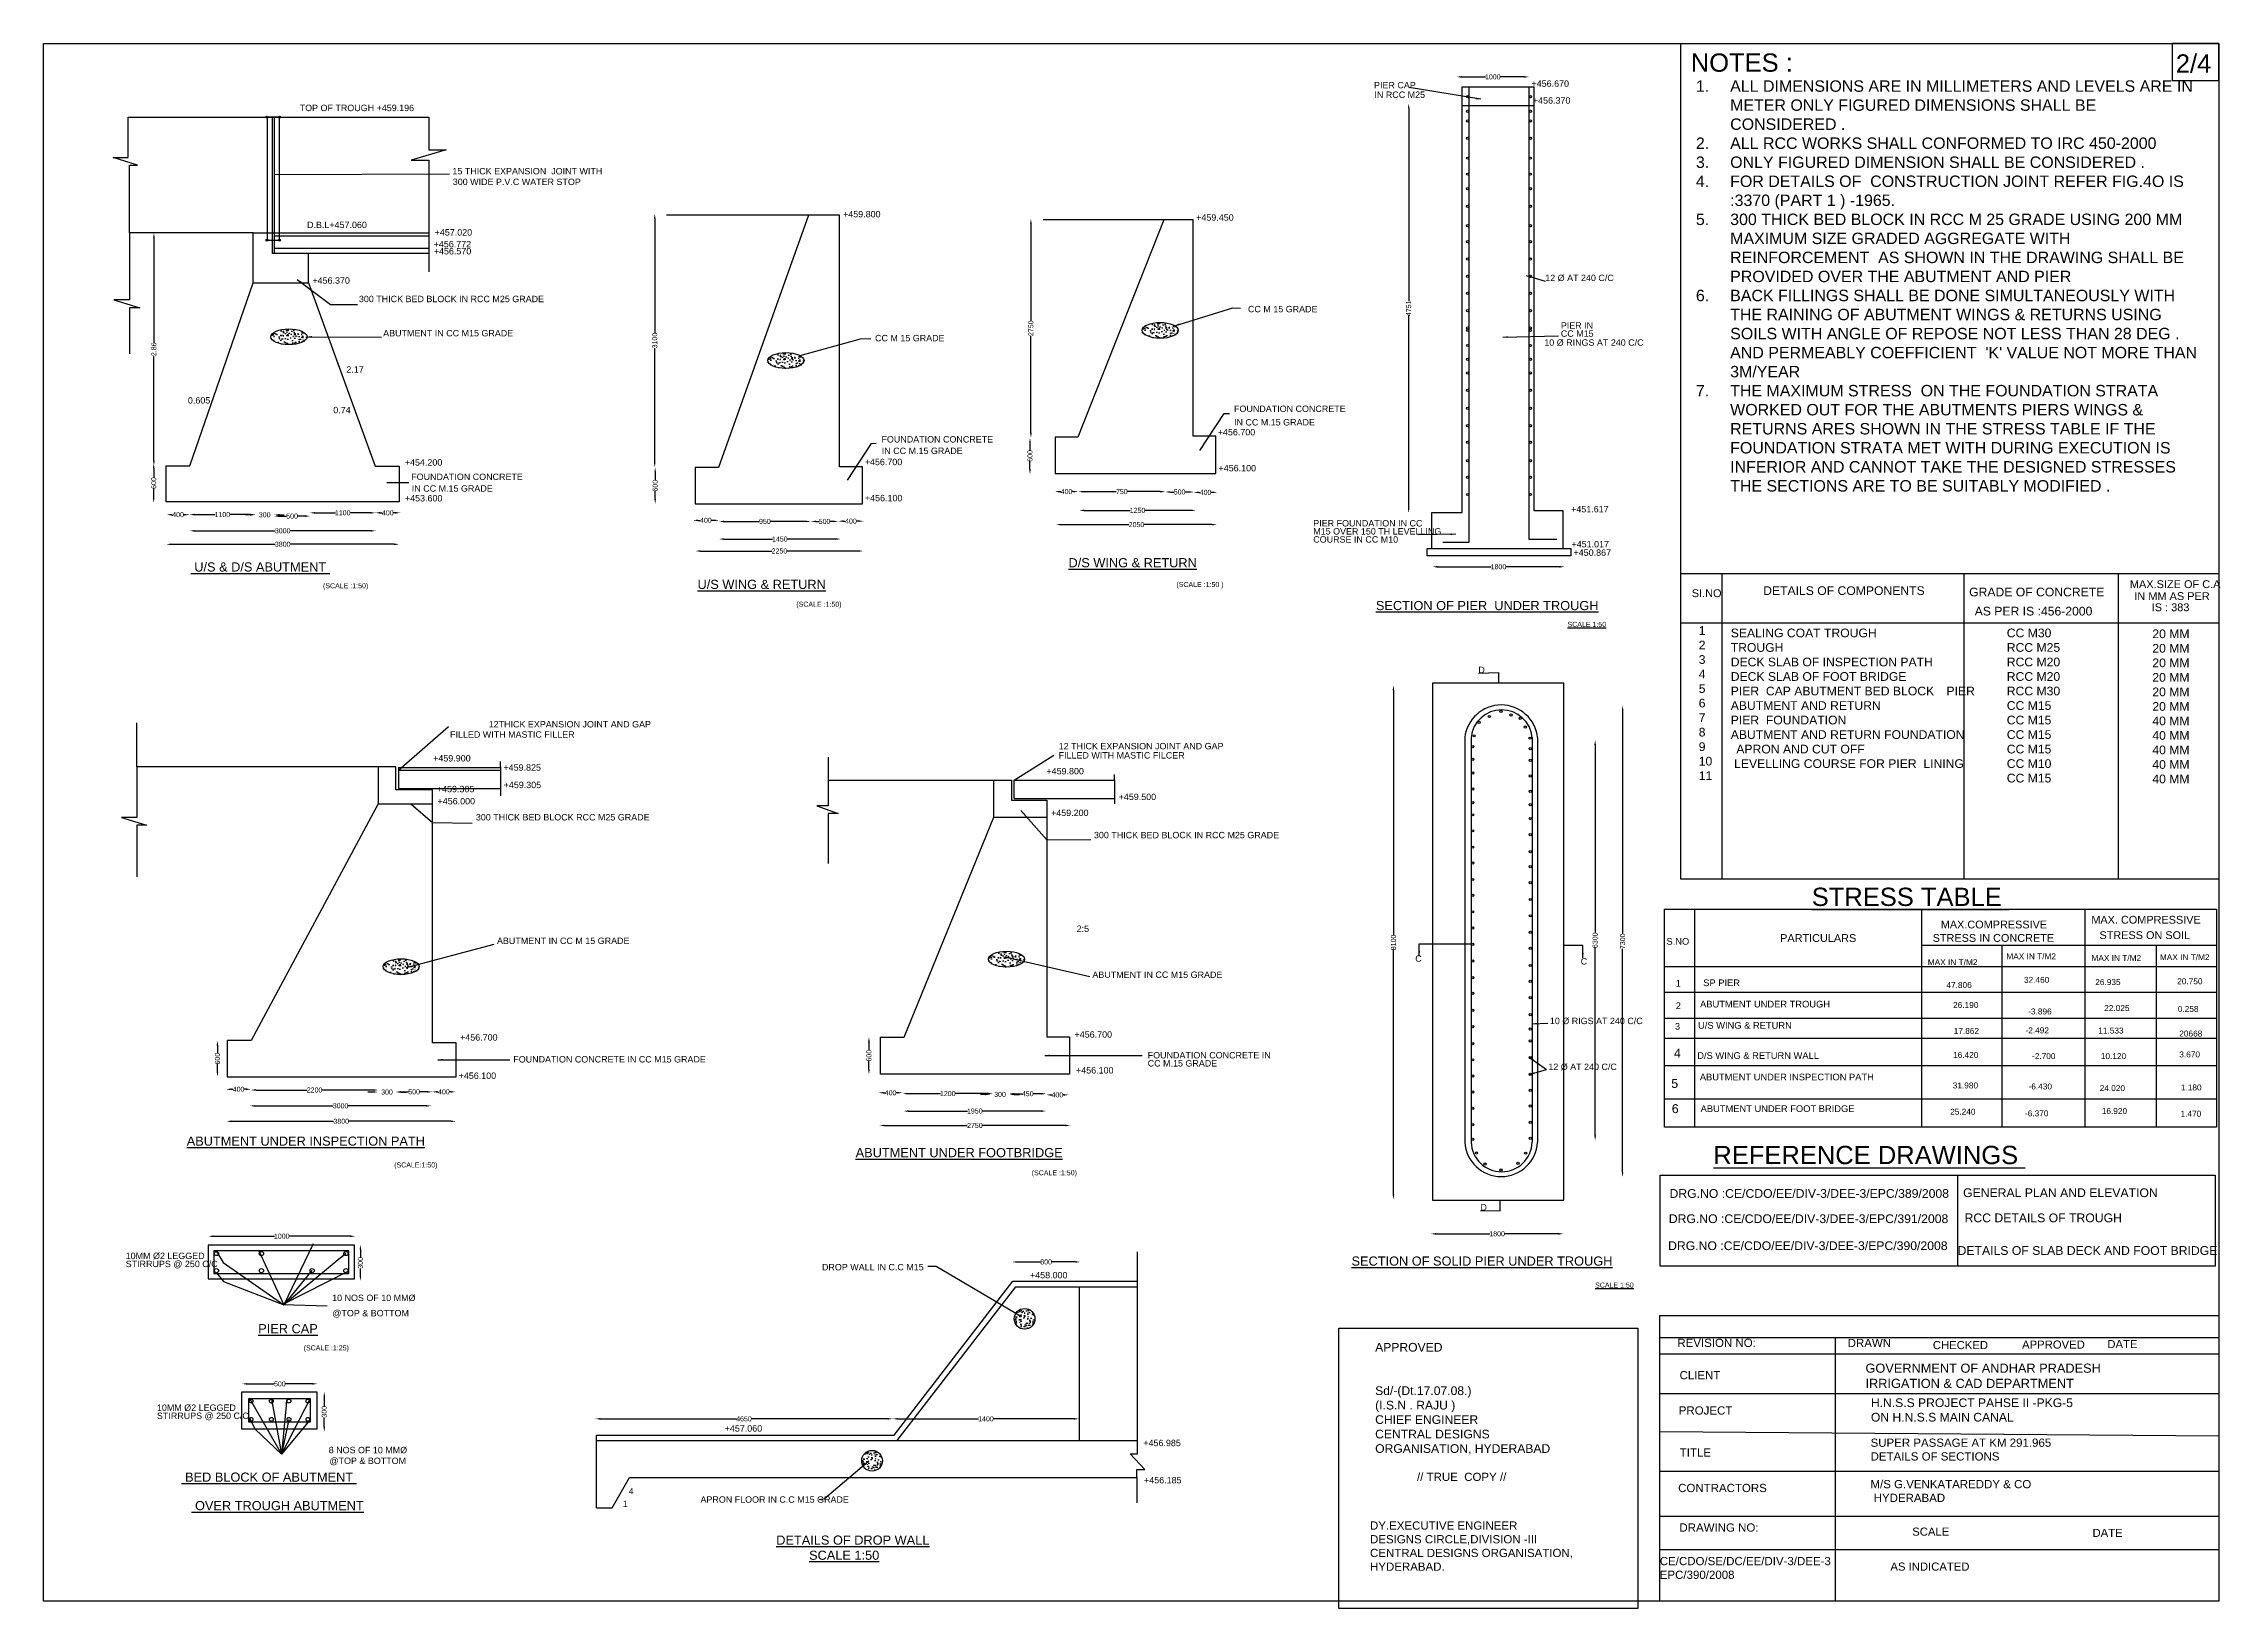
# Model space of a CAD drawing. Header units: millimetres. Extents: x 2521397 to 2545229, y 44350143 to 44367273.
import ezdxf

# ---------------------------------------------------------------- set-up
doc = ezdxf.new("R2010")
doc.units = ezdxf.units.MM
doc.header["$MEASUREMENT"] = 0
for name, color, linetype in [('DIMENSION', 7, 'Continuous'), ('DIMENSIONS', 7, 'Continuous'), ('DRAWING', 2, 'Continuous'), ('TEXT', 7, 'Continuous')]:
    doc.layers.add(name, color=color, linetype=linetype)
doc.styles.get("Standard").update_dxf_attribs({"font": 'arial.ttf', "height": 55})
doc.dimstyles.get("Standard").update_dxf_attribs({"dimtxt": 55, "dimasz": 55, "dimexe": 0.18, "dimexo": 0.0625, "dimgap": 0.09, "dimtad": 0, "dimdec": 0, "dimzin": 0, "dimdsep": 46, "dimtxsty": 'Standard', "dimcen": 0.09, "dimse1": 1, "dimse2": 1, "dimadec": 0, "dimazin": 0, "dimtfac": 1, "dimtdec": 0, "dimtofl": 0, "dimtmove": 0, "dimatfit": 3, "dimfxl": 1, "dimtolj": 1, "dimtzin": 0, "dimarcsym": 0})
pattern_1 = [(50, (0, 0), (107.58902739, -9.41282025), [11.25, -123.75]), (355, (0, 0), (-20.81270004, 112.82882006), [9, -99]), (100.4514, (8.97, -0.78), (86.77640726, 103.4159313), [9.5610285, -105.1713168]), (46.1842, (0, 30), (160.0861573, -24.82785215), [16.875, -185.625]), (96.6356, (13.34, 27.93), (140.19940583, 146.11768064), [14.3415432, -157.75695]), (351.1842, (0, 30), (140.1992918, 146.11779014), [13.5, -148.5]), (21, (15, 22.5), (89.53605782, -60.3928336), [11.25, -123.75]), (326, (15, 22.5), (36.4972998, 108.77250676), [9, -99]), (71.4514, (22.46, 17.47), (126.03339429, 48.3795745), [9.5610285, -105.1713168]), (37.5, (0, 0), (1.823978298, 49.934078075), [0, -97.8, 0, -100.5, 0, -99.375]), (7.5, (0, 0), (39.460430616, 59.16175678), [0, -57.3, 0, -95.55, 0, -37.875]), (327.5, (-33.45, 0), (80.073365426, -3.38323076), [0, -37.5, 0, -117, 0, -155.25]), (317.5, (-48.45, 0), (87.4779254, 15.01574735), [0, -48.75, 0, -77.7, 0, -110.25])]

msp = doc.modelspace()

# ---------------------------------------------------------------- texts
at = {"layer": 'DIMENSION', "insert": (2535918.5, 44351096), "char_height": 90, "width": 5164.56, "attachment_point": 1}
msp.add_mtext('DY.EXECUTIVE ENGINEER  \\PDESIGNS CIRCLE,DIVISION -III \\PCENTRAL DESIGNS ORGANISATION, \\PHYDERABAD.', dxfattribs=at)
at = {"layer": 'DIMENSIONS', "color": 0}
for s, height, p in [('2/4', 200, (2544740.4, 44366954.6)), ('SI.NO', 85.8, (2539440.9, 44361213.6)), ('MAX IN T/M2', 64.857, (2542025.2, 44357185.3)), ('MAX IN T/M2', 64.857, (2542884.8, 44357249.1)), ('MAX IN T/M2', 64.857, (2543816.7, 44357230.7)), ('MAX IN T/M2', 64.857, (2544566, 44357239.9)), ('47.806', 64.86, (2542228.8, 44356934.8)), ('32.460', 64.86, (2543077.9, 44356991.7)), ('26.935', 64.86, (2543858.3, 44356966.9)), ('20.750', 64.86, (2544755.2, 44356976)), ('26.190', 64.86, (2542302.2, 44356716.2)), ('-3.896', 64.86, (2543124, 44356645.7)), ('22.025', 64.86, (2543956.2, 44356682.7)), ('0.258', 64.86, (2544762.1, 44356673.6)), ('17.862', 64.86, (2542309, 44356432)), ('-2.492', 64.86, (2543094.4, 44356438.8)), ('11.533', 64.86, (2543891.2, 44356436.5)), ('20668', 64.86, (2544778.2, 44356404.1)), ('16.420', 64.86, (2542301.9, 44356169.9)), ('-2.700', 64.86, (2543166, 44356156.9)), ('10.120', 64.86, (2543919.3, 44356156.9)), ('3.670', 64.86, (2544778.2, 44356175.1)), ('31.980', 64.86, (2542298.3, 44355835.5)), ('-6.430', 64.86, (2543128, 44355824.5)), ('24.020', 64.86, (2543906.8, 44355806.4)), ('1.180', 64.86, (2544795.6, 44355813.7)), ('25.240', 64.86, (2542270, 44355548.3)), ('-6.370', 64.86, (2543088.8, 44355530.1)), ('16.920', 64.86, (2543929.5, 44355555.6)), ('1.470', 64.86, (2544792, 44355526.5))]:
    msp.add_text(s, height=height, dxfattribs=at).set_placement(p)
at = {"layer": 'TEXT', "color": 0}
for s, height, p in [('NOTES :', 200, (2539430, 44366964.5)), ('PIER CAP', 70, (2535962.9, 44366782.5)), ('IN RCC M25', 70, (2535967.1, 44366678.1)), ('+456.670', 70, (2537686.4, 44366799.4)), ('TOP OF TROUGH +459.196', 70, (2524201.1, 44366533.2)), ('+456.370', 70, (2537701.8, 44366615.1)), ('15 THICK EXPANSION  JOINT WITH', 70, (2525873.4, 44365841.1)), ('300 WIDE P.V.C WATER STOP', 70, (2525877.2, 44365724.1)), ('D.B.L+457.060', 70, (2524281.9, 44365253)), ('+459.800', 70, (2530149.9, 44365370.5)), ('+459.450', 70, (2534015.8, 44365333.8)), ('+456.772', 70, (2525667.8, 44365042.4)), ('+456.570', 70, (2525669.2, 44364964.6)), ('+457.020 ', 70, (2525678.6, 44365171.2)), ('+456.370', 70, (2524340.5, 44364644.2)), ('12 Ø AT 240 C/C', 70, (2537837.3, 44364672.9)), ('300 THICK BED BLOCK IN RCC M25 GRADE', 70, (2524849.5, 44364442.1)), ('CC M 15 GRADE', 70, (2534582.8, 44364331.6)), ('ABUTMENT IN CC M15 GRADE', 70, (2525115.4, 44364067.5)), ('CC M 15 GRADE', 70, (2530500.2, 44364013.9)), ('CC M15', 70, (2538007.7, 44364063.1)), ('PIER IN ', 70, (2538007.7, 44364151.5)), ('10 Ø RINGS AT 240 C/C', 70, (2537826.9, 44363965.1)), ('2.17', 70, (2524712.4, 44363670.5)), ('0.605', 70, (2522977.6, 44363332.3)), ('0.74', 70, (2524569, 44363226.4)), ('FOUNDATION CONCRETE', 70, (2534429.8, 44363240.4)), ('IN CC M.15 GRADE', 70, (2534429.8, 44363092.1)), ('FOUNDATION CONCRETE', 70, (2530570.4, 44362905.9)), ('+456.700', 70, (2534251.6, 44362983.8)), ('+454.200', 70, (2525351.9, 44362653.1)), ('+456.700', 70, (2530387.2, 44362657.9)), ('IN CC M.15 GRADE', 70, (2530573.8, 44362779.8)), ('+456.100', 70, (2534260.3, 44362589.7)), ('FOUNDATION CONCRETE', 70, (2525422, 44362495.6)), ('IN CC M.15 GRADE', 70, (2525428.9, 44362367.8)), ('+453.600', 70, (2525353.3, 44362260.7)), ('+456.100', 70, (2530388.8, 44362262.9)), ('+451.617', 70, (2538120.3, 44362141)), ('PIER FOUNDATION IN CC ', 70, (2535297.3, 44361986.9)), ('M15 OVER 150 TH LEVELLING ', 70, (2535297.3, 44361898.6)), ('COURSE IN CC M10', 70, (2535297.3, 44361810.2)), ('+451.017', 70, (2538124, 44361757.8)), ('+450.867', 70, (2538146.4, 44361665.6)), ('%%U U/S & D/S ABUTMENT ', 100, (2523008.4, 44361493.6)), ('%%UD/S WING & RETURN', 100, (2532618, 44361540)), ('(SCALE :1:50)', 55, (2524456.5, 44361310.4)), ('%%UU/S WING & RETURN', 100, (2528556.5, 44361302.9)), ('(SCALE :1:50 )', 55, (2533799.1, 44361324.1)), ('DETAILS OF COMPONENTS', 95.328, (2540222.7, 44361236.8)), ('GRADE OF CONCRETE ', 95.328, (2542477.8, 44361221.7)), ('MAX.SIZE OF C.A ', 85.796, (2544237, 44361312.5)), ('IN MM AS PER ', 85.796, (2544285.8, 44361181.7)), ('(SCALE :1:50)', 55, (2529638.2, 44361108.4)), ('%%USECTION OF PIER  UNDER TROUGH', 100, (2535983, 44361071.2)), ('AS PER IS :456-2000', 95.328, (2542538.5, 44361012.6)), ('IS : 383', 85.8, (2544476, 44361059.4)), ('%%USCALE 1:50', 55, (2538080.7, 44360887.9)), ('D', 70, (2537104.9, 44360382.5)), ('12THICK EXPANSION JOINT AND GAP', 70, (2526270.3, 44359787)), ('FILLED WITH MASTIC FILLER', 70, (2525847.4, 44359674.9)), ('12 THICK EXPANSION JOINT AND GAP', 70, (2532510.8, 44359547.6)), ('+459.900', 70, (2525662.3, 44359414.4)), ('+459.825', 70, (2526431.8, 44359313.6)), ('+459.800', 70, (2532376.2, 44359273.3)), ('FILLED WITH MASTIC FILCER', 70, (2532509.6, 44359446.6)), ('+459.305', 70, (2525702.8, 44359077.7)), ('+459.305', 70, (2526434.1, 44359122.8)), ('+456.000', 70, (2525710.4, 44358944.8)), ('300 THICK BED BLOCK RCC M25 GRADE', 70, (2526129.8, 44358769)), ('+459.200', 70, (2532427, 44358817.5)), ('+459.500', 70, (2533166.9, 44358992.4)), ('300 THICK BED BLOCK IN RCC M25 GRADE', 70, (2532896.5, 44358573.9)), ('%%USTRESS TABLE ', 200, (2540754.4, 44357832.9)), ('MAX.COMPRESSIVE ', 85.235, (2542167, 44357587.2)), ('MAX. COMPRESSIVE ', 85.235, (2543815.4, 44357639.2)), ('ABUTMENT IN CC M 15 GRADE', 70, (2526361, 44357416.5)), ('2:5', 70, (2532707.1, 44357548.7)), ('S.NO ', 73.06, (2539164.1, 44357408.4)), ('PARTICULARS ', 85.235, (2540408.2, 44357439)), ('STRESS IN CONCRETE  ', 85.235, (2542078.1, 44357440.3)), ('STRESS ON SOIL ', 85.235, (2543904.3, 44357470.9)), ('C', 70, (2536413.7, 44357222.2)), ('C', 70, (2538225.4, 44357191.7)), ('ABUTMENT IN CC M15 GRADE', 70, (2532879.2, 44357045.4)), ('1', 73.1, (2539265.3, 44356949.9)), ('SP PIER ', 73.06, (2539566.3, 44356955.4)), ('2', 73.1, (2539265.3, 44356703.6)), ('ABUTMENT UNDER TROUGH ', 73.058, (2539531.8, 44356722.1)), ('+456.700', 70, (2532683.9, 44356391)), ('10 Ø RIGS AT 240 C/C', 70, (2537887.9, 44356539.5)), ('3', 73.1, (2539256.6, 44356479)), ('U/S WING & RETURN ', 73.058, (2539510.1, 44356488.8)), ('+456.700', 70, (2525957.1, 44356359)), ('FOUNDATION CONCRETE IN', 70, (2533484.9, 44356164)), ('4', 97.3, (2539246, 44356173)), ('D/S WING & RETURN WALL ', 73.058, (2539501, 44356158.8)), (' +456.100', 70, (2525914.1, 44355940)), ('FOUNDATION CONCRETE IN CC M15 GRADE', 70, (2526539.8, 44356119.5)), ('+456.100', 70, (2532700.1, 44355998.9)), ('CC M.15 GRADE', 70, (2533484.9, 44356075.6)), ('12 Ø AT 240 C/C', 70, (2537871.1, 44356037.2)), (' ABUTMENT UNDER INSPECTION PATH ', 73.058, (2539501, 44355924.1)), ('5', 97.3, (2539216.5, 44355841.6)), ('6', 97.3, (2539222.4, 44355565.6)), (' ABUTMENT UNDER FOOT BRIDGE ', 73.058, (2539509.9, 44355577.6)), ('%%UABUTMENT UNDER INSPECTION PATH', 100, (2522964.7, 44355209.1)), ('(SCALE:1:50) ', 55, (2525235.5, 44354970.7)), ('%%UABUTMENT UNDER FOOTBRIDGE', 100, (2530287.7, 44355082.9)), ('%%UREFERENCE DRAWINGS ', 200, (2539677.3, 44355006.9)), ('(SCALE :1:50)', 55, (2532215.1, 44354884.7)), ('D', 70, (2537127.7, 44354499.6)), ('DRG.NO :CE/CDO/EE/DIV-3/DEE-3/EPC/389/2008', 95.669, (2539197.5, 44354638)), ('GENERAL PLAN AND ELEVATION ', 95.669, (2542411.2, 44354646.3)), ('DRG.NO :CE/CDO/EE/DIV-3/DEE-3/EPC/391/2008', 95.669, (2539189.7, 44354361.7)), ('RCC DETAILS OF TROUGH ', 95.669, (2542427.5, 44354371)), ('DRG.NO :CE/CDO/EE/DIV-3/DEE-3/EPC/390/2008', 95.669, (2539181.9, 44354066.2)), ('DETAILS OF SLAB DECK AND FOOT BRIDGE ', 95.669, (2542351, 44354013.5)), ('STIRRUPS @ 250 C/C', 70, (2522296.4, 44353879.6)), ('10MM Ø2 LEGGED', 70, (2522296.4, 44353967.9)), ('DROP WALL IN C.C M15', 70, (2529918.9, 44353844.6)), ('%%USECTION OF SOLID PIER UNDER TROUGH', 100, (2535716.3, 44353896)), ('+458.000', 70, (2532196.2, 44353757.2)), ('%%USCALE 1:50', 55, (2538383.1, 44353655.7)), ('10 NOS OF 10 MMØ ', 70, (2524556.4, 44353507.9)), ('@TOP & BOTTOM ', 70, (2524558.9, 44353341.1)), ('%%UPIER CAP', 100, (2523747.3, 44353156)), ('(SCALE :1:25)', 55, (2524244.4, 44352968.3)), ('REVISION NO:', 90, (2539283.3, 44353006)), ('DRAWN ', 90, (2541147.9, 44353004.4)), ('CHECKED ', 88.48, (2542080.2, 44352982.1)), ('APPROVED ', 88.48, (2543057.2, 44352987.6)), ('DATE ', 88.48, (2543990.4, 44352993.2)), ('CLIENT', 90, (2539307.5, 44352651.9)), ('STIRRUPS @ 250 C/C', 70, (2522638.5, 44352217.6)), ('10MM Ø2 LEGGED', 70, (2522638.5, 44352306)), ('PROJECT', 90, (2539298.8, 44352265.9)), ('+457.060', 70, (2528853.8, 44352079.1)), ('+456.985', 70, (2533436.9, 44351919.9)), (' 8 NOS OF 10 MMØ ', 70, (2524492, 44351842.5)), ('@TOP & BOTTOM ', 70, (2524527.5, 44351724.5)), ('TITLE ', 90, (2539309.2, 44351804.7)), ('%%U BED BLOCK OF ABUTMENT ', 100, (2522907.5, 44351531)), ('4', 70, (2527802.3, 44351390.8)), ('+456.185', 70, (2533444.9, 44351512.5)), ('CONTRACTORS ', 90, (2539291.9, 44351417.1)), ('%%U OVER TROUGH ABUTMENT', 100, (2523016.5, 44351219)), ('1', 70, (2527737.3, 44351254.9)), ('APRON FLOOR IN C.C M15 GRADE', 70, (2528588.8, 44351300.6)), ('DRAWING NO:', 90, (2539305.9, 44350984)), ('SCALE ', 88.48, (2541854.5, 44350940.2)), ('DATE ', 88.48, (2543828.3, 44350926.4)), ('%%UDETAILS OF DROP WALL', 100, (2529418.3, 44350841.7)), ('%%USCALE 1:50', 100, (2529777.5, 44350676)), ('AS INDICATED ', 88.484, (2541615.8, 44350557.4))]:
    msp.add_text(s, height=height, dxfattribs=at).set_placement(p)
at = {"layer": 'TEXT', "color": 0, "insert": (2539361.5, 44366870), "char_height": 125, "attachment_point": 1}
msp.add_mtext_dynamic_manual_height_columns("\\pi-375,l500,t500,7750;1.^IALL DIMENSIONS ARE IN MILLIMETERS AND LEVELS ARE IN METER ONLY FIGURED DIMENSIONS SHALL BE CONSIDERED .\\P2.^IALL RCC WORKS SHALL CONFORMED TO IRC 450-2000\\P3.^IONLY FIGURED DIMENSION SHALL BE CONSIDERED .\\P4.^IFOR DETAILS OF  CONSTRUCTION JOINT REFER FIG.4O IS :3370 (PART 1 ) -1965.\\P5.^I300 THICK BED BLOCK IN RCC M 25 GRADE USING 200 MM MAXIMUM SIZE GRADED AGGREGATE WITH REINFORCEMENT  AS SHOWN IN THE DRAWING SHALL BE PROVIDED OVER THE ABUTMENT AND PIER \\P6.^IBACK FILLINGS SHALL BE DONE SIMULTANEOUSLY WITH THE RAINING OF ABUTMENT WINGS & RETURNS USING SOILS WITH ANGLE OF REPOSE NOT LESS THAN 28 DEG . AND PERMEABLY COEFFICIENT  'K' VALUE NOT MORE THAN 3M/YEAR \\P7.^ITHE MAXIMUM STRESS  ON THE FOUNDATION STRATA WORKED OUT FOR THE ABUTMENTS PIERS WINGS & RETURNS ARES SHOWN IN THE STRESS TABLE IF THE FOUNDATION STRATA MET WITH DURING EXECUTION IS INFERIOR AND CANNOT TAKE THE DESIGNED STRESSES THE SECTIONS ARE TO BE SUITABLY MODIFIED .", width=5678.391, gutter_width=1500, heights=[5131.4], dxfattribs=at)
at = {"layer": 'TEXT', "color": 0, "attachment_point": 1}
for s, insert, char_height, width in [('1  2 {\\H1.841x; }3 {\\H1.5607x; }4 {\\H1.65x; }5 {\\H1.6167x; }6 {\\H1.6319x; }7 {\\H1.6263x; }8 {\\H1.6287x; }9 {\\H1.6315x; }10 {\\H1.6305x; }11 {\\H1.6308x; }', (2539517.3, 44360895.7), 95.3284, 152.749), ('SEALING COAT TROUGH  \\PTROUGH  {\\H1.8666x; }\\PDECK SLAB OF INSPECTION PATH  {\\H1.5777x; }DECK SLAB OF FOOT BRIDGE  {\\H1.674x; }\\PPIER  CAP ABUTMENT BED BLOCK  {\\H1.6419x; }PIER  {\\H1.6349x; }\\PABUTMENT AND RETURN  {\\H1.6217x; }\\PPIER  FOUNDATION  {\\H1.6438x; }\\PABUTMENT AND RETURN FOUNDATION  {\\H1.652x; }APRON AND CUT OFF {\\H1.6493x; }\\P LEVELLING COURSE FOR PIER  LINING {\\H1.6502x; }', (2539867.7, 44360869), 95.328, 2600.201), ('CC M30 RCC M25 {\\H1.8653x; }RCC M20 {\\H1.5769x; }RCC M20 {\\H1.673x; }RCC M30 {\\H1.641x; }CC M15 {\\H1.6517x; }CC M15 {\\H1.6481x; }CC M15 {\\H1.6493x; }CC M15 {\\H1.6489x; }CC M10 {\\H1.649x; }CC M15{\\H1.649x; }', (2542889.5, 44360869.1), 95.3284, 637.882), ('20 MM 20 MM {\\H1.841x; }20 MM {\\H1.5607x; }20 MM {\\H1.6541x; }20 MM {\\H1.623x; }20 MM {\\H1.6334x; }40 MM {\\H1.6299x; }40 MM {\\H1.631x; }40 MM {\\H1.6307x; }40 MM {\\H1.6308x; }40 MM {\\H1.6307x; }', (2544483.1, 44360859.6), 95.3284, 464.058), ('APPROVED \\P\\P\\PSd/-(Dt.17.07.08.) \\P(I.S.N . RAJU ) \\PCHIEF ENGINEER  \\PCENTRAL DESIGNS ORGANISATION, HYDERABAD ', (2535974.8, 44353049.8), 95, 2334.153), ('GOVERNMENT OF ANDHAR PRADESH  IRRIGATION & CAD DEPARTMENT ', (2541342.7, 44352823.6), 100, 2966.363), ('H.N.S.S PROJECT PAHSE II -PKG-5\\PON H.N.S.S MAIN CANAL', (2541402.3, 44352442.8), 95, 2831.123), ('SUPER PASSAGE AT KM 291.965 DETAILS OF SECTIONS', (2541398.7, 44352002.9), 90, 2327.431), ('\\P// TRUE  COPY // \\P ', (2536433, 44351779), 90, 1440.9), ('M/S G.VENKATAREDDY & CO  HYDERABAD ', (2541397.5, 44351549.2), 90, 1765.204), ('CE/CDO/SE/DC/EE/DIV-3/DEE-3 EPC/390/2008', (2539091, 44350707), 90, 1840.831)]:
    msp.add_mtext(s, dxfattribs=dict(at, insert=insert, char_height=char_height, width=width))

# ---------------------------------------------------------------- blocks, each defined once
blk = doc.blocks.new('*D53')
at = {"layer": 'Defpoints', "color": 0, "transparency": 16777216}
for p in [(2522586, 44365200), (2522605, 44362651), (2522625, 44362651)]:
    blk.add_point(p, dxfattribs=at)
at = {"layer": 'TEXT', "color": 0, "lineweight": -2, "transparency": 16777216}
for p, q in [((2522605, 44365146), (2522605, 44363998)), ((2522605, 44362706), (2522605, 44363854))]:
    blk.add_line(p, q, dxfattribs=at)
at = {"layer": 'TEXT', "color": 0, "transparency": 16777216}
for points in [[(2522596, 44365146), (2522615, 44365146), (2522605, 44365200)], [(2522596, 44362706), (2522615, 44362706), (2522605, 44362651)]]:
    blk.add_solid(points, dxfattribs=at)
at = {"layer": 'TEXT', "color": 0, "transparency": 16777216, "insert": (2522605, 44363926), "char_height": 55, "attachment_point": 5, "rotation": 90}
blk.add_mtext('\\A1;2.86', dxfattribs=at)
blk = doc.blocks.new('*D54')
at = {"layer": 'Defpoints', "color": 0, "transparency": 16777216}
for p in [(2522601, 44362678), (2522603, 44362244), (2522616, 44362244)]:
    blk.add_point(p, dxfattribs=at)
at = {"layer": 'TEXT', "color": 0, "lineweight": -2, "transparency": 16777216}
for p, q in [((2522603, 44362624), (2522603, 44362522)), ((2522603, 44362300), (2522603, 44362401))]:
    blk.add_line(p, q, dxfattribs=at)
at = {"layer": 'TEXT', "color": 0, "transparency": 16777216}
for points in [[(2522594, 44362624), (2522612, 44362624), (2522603, 44362678)], [(2522594, 44362300), (2522612, 44362300), (2522603, 44362244)]]:
    blk.add_solid(points, dxfattribs=at)
at = {"layer": 'TEXT', "color": 0, "transparency": 16777216, "insert": (2522603, 44362462), "char_height": 55, "attachment_point": 5, "rotation": 90}
blk.add_mtext('\\A1;600', dxfattribs=at)
blk = doc.blocks.new('*D55')
at = {"layer": 'Defpoints', "color": 0, "transparency": 16777216}
for p in [(2522746, 44362116), (2522746, 44362116), (2522996, 44362109)]:
    blk.add_point(p, dxfattribs=at)
at = {"layer": 'TEXT', "color": 0, "lineweight": -2, "transparency": 16777216}
for p, q in [((2522800, 44362116), (2522809, 44362116)), ((2522940, 44362116), (2522932, 44362116))]:
    blk.add_line(p, q, dxfattribs=at)
at = {"layer": 'TEXT', "color": 0, "transparency": 16777216}
for points in [[(2522800, 44362125), (2522800, 44362106), (2522746, 44362116)], [(2522940, 44362125), (2522940, 44362106), (2522996, 44362116)]]:
    blk.add_solid(points, dxfattribs=at)
at = {"layer": 'TEXT', "color": 0, "transparency": 16777216, "insert": (2522870, 44362116), "char_height": 55, "attachment_point": 5}
blk.add_mtext('\\A1;400', dxfattribs=at)
blk = doc.blocks.new('*D56')
at = {"layer": 'Defpoints', "color": 0, "transparency": 16777216}
for p in [(2522996, 44362116), (2523714, 44362117), (2523714, 44362100)]:
    blk.add_point(p, dxfattribs=at)
at = {"layer": 'TEXT', "color": 0, "lineweight": -2, "transparency": 16777216}
for p, q in [((2523050, 44362117), (2523275, 44362117)), ((2523658, 44362117), (2523434, 44362117))]:
    blk.add_line(p, q, dxfattribs=at)
at = {"layer": 'TEXT', "color": 0, "transparency": 16777216}
for points in [[(2523050, 44362126), (2523050, 44362108), (2522996, 44362117)], [(2523658, 44362126), (2523658, 44362108), (2523714, 44362117)]]:
    blk.add_solid(points, dxfattribs=at)
at = {"layer": 'TEXT', "color": 0, "transparency": 16777216, "insert": (2523354, 44362117), "char_height": 55, "attachment_point": 5}
blk.add_mtext('\\A1;1100', dxfattribs=at)
blk = doc.blocks.new('*D57')
at = {"layer": 'Defpoints', "color": 0, "transparency": 16777216}
for p in [(2523714, 44362117), (2523922, 44362114), (2523922, 44362112)]:
    blk.add_point(p, dxfattribs=at)
at = {"layer": 'TEXT', "color": 0, "lineweight": -2, "transparency": 16777216}
for p, q in [((2523658, 44362114), (2523604, 44362114)), ((2523977, 44362114), (2524032, 44362114))]:
    blk.add_line(p, q, dxfattribs=at)
at = {"layer": 'TEXT', "color": 0, "transparency": 16777216}
for points in [[(2523658, 44362123), (2523658, 44362105), (2523714, 44362114)], [(2523977, 44362123), (2523977, 44362105), (2523922, 44362114)]]:
    blk.add_solid(points, dxfattribs=at)
at = {"layer": 'TEXT', "color": 0, "transparency": 16777216, "insert": (2523818, 44362114), "char_height": 55, "attachment_point": 5}
blk.add_mtext('\\A1;300', dxfattribs=at)
blk = doc.blocks.new('*D58')
at = {"layer": 'Defpoints', "color": 0, "transparency": 16777216}
for p in [(2523922, 44362112), (2524314, 44362100), (2524314, 44362100)]:
    blk.add_point(p, dxfattribs=at)
at = {"layer": 'TEXT', "color": 0, "lineweight": -2, "transparency": 16777216}
for p, q in [((2523977, 44362100), (2524057, 44362100)), ((2524260, 44362100), (2524179, 44362100))]:
    blk.add_line(p, q, dxfattribs=at)
at = {"layer": 'TEXT', "color": 0, "transparency": 16777216}
for points in [[(2523977, 44362110), (2523977, 44362091), (2523922, 44362100)], [(2524260, 44362110), (2524260, 44362091), (2524314, 44362100)]]:
    blk.add_solid(points, dxfattribs=at)
at = {"layer": 'TEXT', "color": 0, "transparency": 16777216, "insert": (2524118, 44362100), "char_height": 55, "attachment_point": 5}
blk.add_mtext('\\A1;500', dxfattribs=at)
blk = doc.blocks.new('*D59')
at = {"layer": 'Defpoints', "color": 0, "transparency": 16777216}
for p in [(2524314, 44362100), (2525030, 44362136), (2525030, 44362103)]:
    blk.add_point(p, dxfattribs=at)
at = {"layer": 'TEXT', "color": 0, "lineweight": -2, "transparency": 16777216}
for p, q in [((2524370, 44362136), (2524593, 44362136)), ((2524975, 44362136), (2524752, 44362136))]:
    blk.add_line(p, q, dxfattribs=at)
at = {"layer": 'TEXT', "color": 0, "transparency": 16777216}
for points in [[(2524370, 44362145), (2524370, 44362126), (2524314, 44362136)], [(2524975, 44362145), (2524975, 44362126), (2525030, 44362136)]]:
    blk.add_solid(points, dxfattribs=at)
at = {"layer": 'TEXT', "color": 0, "transparency": 16777216, "insert": (2524672, 44362136), "char_height": 55, "attachment_point": 5}
blk.add_mtext('\\A1;1100', dxfattribs=at)
blk = doc.blocks.new('*D60')
at = {"layer": 'Defpoints', "color": 0, "transparency": 16777216}
for p in [(2525030, 44362136), (2525302, 44362136), (2525302, 44362126)]:
    blk.add_point(p, dxfattribs=at)
at = {"layer": 'TEXT', "color": 0, "lineweight": -2, "transparency": 16777216}
for p, q in [((2525085, 44362136), (2525104, 44362136)), ((2525248, 44362136), (2525228, 44362136))]:
    blk.add_line(p, q, dxfattribs=at)
at = {"layer": 'TEXT', "color": 0, "transparency": 16777216}
for points in [[(2525085, 44362146), (2525085, 44362127), (2525030, 44362136)], [(2525248, 44362146), (2525248, 44362127), (2525302, 44362136)]]:
    blk.add_solid(points, dxfattribs=at)
at = {"layer": 'TEXT', "color": 0, "transparency": 16777216, "insert": (2525166, 44362136), "char_height": 55, "attachment_point": 5}
blk.add_mtext('\\A1;400', dxfattribs=at)
blk = doc.blocks.new('*D61')
at = {"layer": 'Defpoints', "color": 0, "transparency": 16777216}
for p in [(2522996, 44361951), (2522996, 44361939), (2525034, 44361942)]:
    blk.add_point(p, dxfattribs=at)
at = {"layer": 'TEXT', "color": 0, "lineweight": -2, "transparency": 16777216}
for p, q in [((2523052, 44361939), (2523933, 44361939)), ((2524978, 44361939), (2524097, 44361939))]:
    blk.add_line(p, q, dxfattribs=at)
at = {"layer": 'TEXT', "color": 0, "transparency": 16777216}
for points in [[(2523052, 44361948), (2523052, 44361930), (2522996, 44361939)], [(2524978, 44361948), (2524978, 44361930), (2525034, 44361939)]]:
    blk.add_solid(points, dxfattribs=at)
at = {"layer": 'TEXT', "color": 0, "transparency": 16777216, "insert": (2524015, 44361939), "char_height": 55, "attachment_point": 5}
blk.add_mtext('\\A1;3000', dxfattribs=at)
blk = doc.blocks.new('*D62')
at = {"layer": 'Defpoints', "color": 0, "transparency": 16777216}
for p in [(2522742, 44361793), (2525288, 44361792), (2525288, 44361792)]:
    blk.add_point(p, dxfattribs=at)
at = {"layer": 'TEXT', "color": 0, "lineweight": -2, "transparency": 16777216}
for p, q in [((2522796, 44361792), (2523933, 44361792)), ((2525234, 44361792), (2524097, 44361792))]:
    blk.add_line(p, q, dxfattribs=at)
at = {"layer": 'TEXT', "color": 0, "transparency": 16777216}
for points in [[(2522796, 44361801), (2522796, 44361782), (2522742, 44361792)], [(2525234, 44361801), (2525234, 44361782), (2525288, 44361792)]]:
    blk.add_solid(points, dxfattribs=at)
at = {"layer": 'TEXT', "color": 0, "transparency": 16777216, "insert": (2524015, 44361792), "char_height": 55, "attachment_point": 5}
blk.add_mtext('\\A1;3800', dxfattribs=at)
blk = doc.blocks.new('*D63')
at = {"layer": 'Defpoints', "color": 0, "transparency": 16777216}
for p in [(2528530, 44362632), (2528093, 44362234), (2528530, 44362234)]:
    blk.add_point(p, dxfattribs=at)
at = {"layer": 'TEXT', "color": 0, "lineweight": -2, "transparency": 16777216}
for p, q in [((2528093, 44362578), (2528093, 44362494)), ((2528093, 44362289), (2528093, 44362372))]:
    blk.add_line(p, q, dxfattribs=at)
at = {"layer": 'TEXT', "color": 0, "transparency": 16777216}
for points in [[(2528084, 44362578), (2528102, 44362578), (2528093, 44362632)], [(2528084, 44362289), (2528102, 44362289), (2528093, 44362234)]]:
    blk.add_solid(points, dxfattribs=at)
at = {"layer": 'TEXT', "color": 0, "transparency": 16777216, "insert": (2528093, 44362433), "char_height": 55, "attachment_point": 5, "rotation": 90}
blk.add_mtext('\\A1;600', dxfattribs=at)
blk = doc.blocks.new('*D64')
at = {"layer": 'Defpoints', "color": 0, "transparency": 16777216}
for p in [(2528506, 44362054), (2528506, 44362054), (2528791, 44362038)]:
    blk.add_point(p, dxfattribs=at)
at = {"layer": 'TEXT', "color": 0, "lineweight": -2, "transparency": 16777216}
for p, q in [((2528561, 44362054), (2528587, 44362054)), ((2528736, 44362054), (2528710, 44362054))]:
    blk.add_line(p, q, dxfattribs=at)
at = {"layer": 'TEXT', "color": 0, "transparency": 16777216}
for points in [[(2528561, 44362063), (2528561, 44362045), (2528506, 44362054)], [(2528736, 44362063), (2528736, 44362045), (2528791, 44362054)]]:
    blk.add_solid(points, dxfattribs=at)
at = {"layer": 'TEXT', "color": 0, "transparency": 16777216, "insert": (2528648, 44362054), "char_height": 55, "attachment_point": 5}
blk.add_mtext('\\A1;400', dxfattribs=at)
blk = doc.blocks.new('*D65')
at = {"layer": 'Defpoints', "color": 0, "transparency": 16777216}
for p in [(2528791, 44362054), (2529796, 44362054), (2529796, 44362042)]:
    blk.add_point(p, dxfattribs=at)
at = {"layer": 'TEXT', "color": 0, "lineweight": -2, "transparency": 16777216}
for p, q in [((2528846, 44362042), (2529233, 44362042)), ((2529742, 44362042), (2529355, 44362042))]:
    blk.add_line(p, q, dxfattribs=at)
at = {"layer": 'TEXT', "color": 0, "transparency": 16777216}
for points in [[(2528846, 44362051), (2528846, 44362032), (2528791, 44362042)], [(2529742, 44362051), (2529742, 44362032), (2529796, 44362042)]]:
    blk.add_solid(points, dxfattribs=at)
at = {"layer": 'TEXT', "color": 0, "transparency": 16777216, "insert": (2529294, 44362042), "char_height": 55, "attachment_point": 5}
blk.add_mtext('\\A1;950', dxfattribs=at)
blk = doc.blocks.new('*D66')
at = {"layer": 'Defpoints', "color": 0, "transparency": 16777216}
for p in [(2529796, 44362042), (2530097, 44362044), (2530097, 44362042)]:
    blk.add_point(p, dxfattribs=at)
at = {"layer": 'TEXT', "color": 0, "lineweight": -2, "transparency": 16777216}
for p, q in [((2529852, 44362042), (2529886, 44362042)), ((2530042, 44362042), (2530008, 44362042))]:
    blk.add_line(p, q, dxfattribs=at)
at = {"layer": 'TEXT', "color": 0, "transparency": 16777216}
for points in [[(2529852, 44362051), (2529852, 44362033), (2529796, 44362042)], [(2530042, 44362051), (2530042, 44362033), (2530097, 44362042)]]:
    blk.add_solid(points, dxfattribs=at)
at = {"layer": 'TEXT', "color": 0, "transparency": 16777216, "insert": (2529947, 44362042), "char_height": 55, "attachment_point": 5}
blk.add_mtext('\\A1;500', dxfattribs=at)
blk = doc.blocks.new('*D67')
at = {"layer": 'Defpoints', "color": 0, "transparency": 16777216}
for p in [(2530097, 44362044), (2530374, 44362050), (2530374, 44362045)]:
    blk.add_point(p, dxfattribs=at)
at = {"layer": 'TEXT', "color": 0, "lineweight": -2, "transparency": 16777216}
for p, q in [((2530152, 44362045), (2530174, 44362045)), ((2530320, 44362045), (2530298, 44362045))]:
    blk.add_line(p, q, dxfattribs=at)
at = {"layer": 'TEXT', "color": 0, "transparency": 16777216}
for points in [[(2530152, 44362054), (2530152, 44362036), (2530097, 44362045)], [(2530320, 44362054), (2530320, 44362036), (2530374, 44362045)]]:
    blk.add_solid(points, dxfattribs=at)
at = {"layer": 'TEXT', "color": 0, "transparency": 16777216, "insert": (2530236, 44362045), "char_height": 55, "attachment_point": 5}
blk.add_mtext('\\A1;400', dxfattribs=at)
blk = doc.blocks.new('*D68')
at = {"layer": 'Defpoints', "color": 0, "transparency": 16777216}
for p in [(2528791, 44361864), (2528791, 44361849), (2530124, 44361860)]:
    blk.add_point(p, dxfattribs=at)
at = {"layer": 'TEXT', "color": 0, "lineweight": -2, "transparency": 16777216}
for p, q in [((2528846, 44361849), (2529378, 44361849)), ((2530070, 44361849), (2529537, 44361849))]:
    blk.add_line(p, q, dxfattribs=at)
at = {"layer": 'TEXT', "color": 0, "transparency": 16777216}
for points in [[(2528846, 44361858), (2528846, 44361840), (2528791, 44361849)], [(2530070, 44361858), (2530070, 44361840), (2530124, 44361849)]]:
    blk.add_solid(points, dxfattribs=at)
at = {"layer": 'TEXT', "color": 0, "transparency": 16777216, "insert": (2529458, 44361849), "char_height": 55, "attachment_point": 5}
blk.add_mtext('\\A1;1450', dxfattribs=at)
blk = doc.blocks.new('*D69')
at = {"layer": 'Defpoints', "color": 0, "transparency": 16777216}
for p in [(2528535, 44361706), (2530371, 44361718), (2530371, 44361714)]:
    blk.add_point(p, dxfattribs=at)
at = {"layer": 'TEXT', "color": 0, "lineweight": -2, "transparency": 16777216}
for p, q in [((2528590, 44361718), (2529370, 44361718)), ((2530316, 44361718), (2529536, 44361718))]:
    blk.add_line(p, q, dxfattribs=at)
at = {"layer": 'TEXT', "color": 0, "transparency": 16777216}
for points in [[(2528590, 44361727), (2528590, 44361709), (2528535, 44361718)], [(2530316, 44361727), (2530316, 44361709), (2530371, 44361718)]]:
    blk.add_solid(points, dxfattribs=at)
at = {"layer": 'TEXT', "color": 0, "transparency": 16777216, "insert": (2529453, 44361718), "char_height": 55, "attachment_point": 5}
blk.add_mtext('\\A1;2250', dxfattribs=at)
blk = doc.blocks.new('*D70')
at = {"layer": 'Defpoints', "color": 0, "transparency": 16777216}
for p in [(2532177, 44365354), (2532192, 44362958), (2532206, 44362958)]:
    blk.add_point(p, dxfattribs=at)
at = {"layer": 'TEXT', "color": 0, "lineweight": -2, "transparency": 16777216}
for p, q in [((2532206, 44365298), (2532206, 44364238)), ((2532206, 44363013), (2532206, 44364073))]:
    blk.add_line(p, q, dxfattribs=at)
at = {"layer": 'TEXT', "color": 0, "transparency": 16777216}
for points in [[(2532197, 44365298), (2532216, 44365298), (2532206, 44365354)], [(2532197, 44363013), (2532216, 44363013), (2532206, 44362958)]]:
    blk.add_solid(points, dxfattribs=at)
at = {"layer": 'TEXT', "color": 0, "transparency": 16777216, "insert": (2532206, 44364156), "char_height": 55, "attachment_point": 5, "rotation": 90}
blk.add_mtext('\\A1;2750', dxfattribs=at)
blk = doc.blocks.new('*D71')
at = {"layer": 'Defpoints', "color": 0, "transparency": 16777216}
for p in [(2532206, 44362958), (2532196, 44362560), (2532202, 44362560)]:
    blk.add_point(p, dxfattribs=at)
at = {"layer": 'TEXT', "color": 0, "lineweight": -2, "transparency": 16777216}
for p, q in [((2532196, 44362903), (2532196, 44362820)), ((2532196, 44362615), (2532196, 44362698))]:
    blk.add_line(p, q, dxfattribs=at)
at = {"layer": 'TEXT', "color": 0, "transparency": 16777216}
for points in [[(2532187, 44362903), (2532205, 44362903), (2532196, 44362958)], [(2532187, 44362615), (2532205, 44362615), (2532196, 44362560)]]:
    blk.add_solid(points, dxfattribs=at)
at = {"layer": 'TEXT', "color": 0, "transparency": 16777216, "insert": (2532196, 44362759), "char_height": 55, "attachment_point": 5, "rotation": 90}
blk.add_mtext('\\A1;600', dxfattribs=at)
blk = doc.blocks.new('*D72')
at = {"layer": 'Defpoints', "color": 0, "transparency": 16777216}
for p in [(2532725, 44362386), (2533678, 44362368), (2533678, 44362368)]:
    blk.add_point(p, dxfattribs=at)
at = {"layer": 'TEXT', "color": 0, "lineweight": -2, "transparency": 16777216}
for p, q in [((2532780, 44362368), (2533141, 44362368)), ((2533623, 44362368), (2533262, 44362368))]:
    blk.add_line(p, q, dxfattribs=at)
at = {"layer": 'TEXT', "color": 0, "transparency": 16777216}
for points in [[(2532780, 44362377), (2532780, 44362358), (2532725, 44362368)], [(2533623, 44362377), (2533623, 44362358), (2533678, 44362368)]]:
    blk.add_solid(points, dxfattribs=at)
at = {"layer": 'TEXT', "color": 0, "transparency": 16777216, "insert": (2533202, 44362368), "char_height": 55, "attachment_point": 5}
blk.add_mtext('\\A1;750', dxfattribs=at)
blk = doc.blocks.new('*D73')
at = {"layer": 'Defpoints', "color": 0, "transparency": 16777216}
for p in [(2533678, 44362368), (2533990, 44362364), (2533990, 44362364)]:
    blk.add_point(p, dxfattribs=at)
at = {"layer": 'TEXT', "color": 0, "lineweight": -2, "transparency": 16777216}
for p, q in [((2533733, 44362364), (2533773, 44362364)), ((2533936, 44362364), (2533895, 44362364))]:
    blk.add_line(p, q, dxfattribs=at)
at = {"layer": 'TEXT', "color": 0, "transparency": 16777216}
for points in [[(2533733, 44362373), (2533733, 44362355), (2533678, 44362364)], [(2533936, 44362373), (2533936, 44362355), (2533990, 44362364)]]:
    blk.add_solid(points, dxfattribs=at)
at = {"layer": 'TEXT', "color": 0, "transparency": 16777216, "insert": (2533834, 44362364), "char_height": 55, "attachment_point": 5}
blk.add_mtext('\\A1;500', dxfattribs=at)
blk = doc.blocks.new('*D74')
at = {"layer": 'Defpoints', "color": 0, "transparency": 16777216}
for p in [(2533989, 44362364), (2534246, 44362360), (2534246, 44362360)]:
    blk.add_point(p, dxfattribs=at)
at = {"layer": 'TEXT', "color": 0, "lineweight": -2, "transparency": 16777216}
for p, q in [((2534044, 44362360), (2534056, 44362360)), ((2534191, 44362360), (2534179, 44362360))]:
    blk.add_line(p, q, dxfattribs=at)
at = {"layer": 'TEXT', "color": 0, "transparency": 16777216}
for points in [[(2534044, 44362370), (2534044, 44362351), (2533989, 44362360)], [(2534191, 44362370), (2534191, 44362351), (2534246, 44362360)]]:
    blk.add_solid(points, dxfattribs=at)
at = {"layer": 'TEXT', "color": 0, "transparency": 16777216, "insert": (2534118, 44362360), "char_height": 55, "attachment_point": 5}
blk.add_mtext('\\A1;400', dxfattribs=at)
blk = doc.blocks.new('*D75')
at = {"layer": 'Defpoints', "color": 0, "transparency": 16777216}
for p in [(2532736, 44362163), (2532736, 44362163), (2534012, 44362151)]:
    blk.add_point(p, dxfattribs=at)
at = {"layer": 'TEXT', "color": 0, "lineweight": -2, "transparency": 16777216}
for p, q in [((2532790, 44362163), (2533294, 44362163)), ((2533958, 44362163), (2533454, 44362163))]:
    blk.add_line(p, q, dxfattribs=at)
at = {"layer": 'TEXT', "color": 0, "transparency": 16777216}
for points in [[(2532790, 44362172), (2532790, 44362154), (2532736, 44362163)], [(2533958, 44362172), (2533958, 44362154), (2534012, 44362163)]]:
    blk.add_solid(points, dxfattribs=at)
at = {"layer": 'TEXT', "color": 0, "transparency": 16777216, "insert": (2533374, 44362163), "char_height": 55, "attachment_point": 5}
blk.add_mtext('\\A1;1250', dxfattribs=at)
blk = doc.blocks.new('*D76')
at = {"layer": 'Defpoints', "color": 0, "transparency": 16777216}
for p in [(2532480, 44362013), (2532480, 44362007), (2534244, 44362028)]:
    blk.add_point(p, dxfattribs=at)
at = {"layer": 'TEXT', "color": 0, "lineweight": -2, "transparency": 16777216}
for p, q in [((2532536, 44362007), (2533279, 44362007)), ((2534188, 44362007), (2533445, 44362007))]:
    blk.add_line(p, q, dxfattribs=at)
at = {"layer": 'TEXT', "color": 0, "transparency": 16777216}
for points in [[(2532536, 44362016), (2532536, 44361998), (2532480, 44362007)], [(2534188, 44362016), (2534188, 44361998), (2534244, 44362007)]]:
    blk.add_solid(points, dxfattribs=at)
at = {"layer": 'TEXT', "color": 0, "transparency": 16777216, "insert": (2533362, 44362007), "char_height": 55, "attachment_point": 5}
blk.add_mtext('\\A1;2050', dxfattribs=at)
blk = doc.blocks.new('*D77')
at = {"layer": 'Defpoints', "color": 0, "transparency": 16777216}
for p in [(2536604, 44361519), (2538046, 44361546), (2538046, 44361542)]:
    blk.add_point(p, dxfattribs=at)
at = {"layer": 'TEXT', "color": 0, "lineweight": -2, "transparency": 16777216}
for p, q in [((2536659, 44361546), (2537246, 44361546)), ((2537992, 44361546), (2537405, 44361546))]:
    blk.add_line(p, q, dxfattribs=at)
at = {"layer": 'TEXT', "color": 0, "transparency": 16777216}
for points in [[(2536659, 44361555), (2536659, 44361536), (2536604, 44361546)], [(2537992, 44361555), (2537992, 44361536), (2538046, 44361546)]]:
    blk.add_solid(points, dxfattribs=at)
at = {"layer": 'TEXT', "color": 0, "transparency": 16777216, "insert": (2537325, 44361546), "char_height": 55, "attachment_point": 5}
blk.add_mtext('\\A1;1800', dxfattribs=at)
blk = doc.blocks.new('*D78')
at = {"layer": 'Defpoints', "color": 0, "transparency": 16777216}
for p in [(2536342, 44366616), (2536346, 44366616), (2536398, 44362134)]:
    blk.add_point(p, dxfattribs=at)
at = {"layer": 'TEXT', "color": 0, "lineweight": -2, "transparency": 16777216}
for p, q in [((2536342, 44366562), (2536342, 44364453)), ((2536342, 44362189), (2536342, 44364297))]:
    blk.add_line(p, q, dxfattribs=at)
at = {"layer": 'TEXT', "color": 0, "transparency": 16777216}
for points in [[(2536333, 44366562), (2536351, 44366562), (2536342, 44366616)], [(2536333, 44362189), (2536351, 44362189), (2536342, 44362134)]]:
    blk.add_solid(points, dxfattribs=at)
at = {"layer": 'TEXT', "color": 0, "transparency": 16777216, "insert": (2536342, 44364375), "char_height": 55, "attachment_point": 5, "rotation": 90}
blk.add_mtext('\\A1;4751', dxfattribs=at)
blk = doc.blocks.new('*D79')
at = {"layer": 'Defpoints', "color": 0, "transparency": 16777216}
for p in [(2536868, 44366903), (2537659, 44366908), (2537659, 44366908)]:
    blk.add_point(p, dxfattribs=at)
at = {"layer": 'TEXT', "color": 0, "lineweight": -2, "transparency": 16777216}
for p, q in [((2536922, 44366908), (2537184, 44366908)), ((2537604, 44366908), (2537343, 44366908))]:
    blk.add_line(p, q, dxfattribs=at)
at = {"layer": 'TEXT', "color": 0, "transparency": 16777216}
for points in [[(2536922, 44366917), (2536922, 44366898), (2536868, 44366908)], [(2537604, 44366917), (2537604, 44366898), (2537659, 44366908)]]:
    blk.add_solid(points, dxfattribs=at)
at = {"layer": 'TEXT', "color": 0, "transparency": 16777216, "insert": (2537263, 44366908), "char_height": 55, "attachment_point": 5}
blk.add_mtext('\\A1;1000', dxfattribs=at)
blk = doc.blocks.new('*D80')
at = {"layer": 'Defpoints', "color": 0, "transparency": 16777216}
for p in [(2536172, 44360248), (2536175, 44354620), (2536185, 44354620)]:
    blk.add_point(p, dxfattribs=at)
at = {"layer": 'TEXT', "color": 0, "lineweight": -2, "transparency": 16777216}
for p, q in [((2536175, 44360192), (2536175, 44357516)), ((2536175, 44354676), (2536175, 44357352))]:
    blk.add_line(p, q, dxfattribs=at)
at = {"layer": 'TEXT', "color": 0, "transparency": 16777216}
for points in [[(2536166, 44360192), (2536184, 44360192), (2536175, 44360248)], [(2536166, 44354676), (2536184, 44354676), (2536175, 44354620)]]:
    blk.add_solid(points, dxfattribs=at)
at = {"layer": 'TEXT', "color": 0, "transparency": 16777216, "insert": (2536175, 44357434), "char_height": 55, "attachment_point": 5, "rotation": 90}
blk.add_mtext('\\A1;8100', dxfattribs=at)
blk = doc.blocks.new('*D81')
at = {"layer": 'Defpoints', "color": 0, "transparency": 16777216}
for p in [(2536585, 44354264), (2538034, 44354244), (2538034, 44354244)]:
    blk.add_point(p, dxfattribs=at)
at = {"layer": 'TEXT', "color": 0, "lineweight": -2, "transparency": 16777216}
for p, q in [((2536640, 44354244), (2537230, 44354244)), ((2537980, 44354244), (2537389, 44354244))]:
    blk.add_line(p, q, dxfattribs=at)
at = {"layer": 'TEXT', "color": 0, "transparency": 16777216}
for points in [[(2536640, 44354253), (2536640, 44354234), (2536585, 44354244)], [(2537980, 44354253), (2537980, 44354234), (2538034, 44354244)]]:
    blk.add_solid(points, dxfattribs=at)
at = {"layer": 'TEXT', "color": 0, "transparency": 16777216, "insert": (2537310, 44354244), "char_height": 55, "attachment_point": 5}
blk.add_mtext('\\A1;1800', dxfattribs=at)
blk = doc.blocks.new('*D82')
at = {"layer": 'Defpoints', "color": 0, "transparency": 16777216}
for p in [(2538383, 44359648), (2538383, 44359648), (2538383, 44355266)]:
    blk.add_point(p, dxfattribs=at)
at = {"layer": 'TEXT', "color": 0, "lineweight": -2, "transparency": 16777216}
for p, q in [((2538383, 44359593), (2538383, 44357539)), ((2538383, 44355321), (2538383, 44357375))]:
    blk.add_line(p, q, dxfattribs=at)
at = {"layer": 'TEXT', "color": 0, "transparency": 16777216}
for points in [[(2538374, 44359593), (2538393, 44359593), (2538383, 44359648)], [(2538374, 44355321), (2538393, 44355321), (2538383, 44355266)]]:
    blk.add_solid(points, dxfattribs=at)
at = {"layer": 'TEXT', "color": 0, "transparency": 16777216, "insert": (2538383, 44357457), "char_height": 55, "attachment_point": 5, "rotation": 90}
blk.add_mtext('\\A1;6300', dxfattribs=at)
blk = doc.blocks.new('*D83')
at = {"layer": 'Defpoints', "color": 0, "transparency": 16777216}
for p in [(2538665, 44360028), (2538655, 44354864), (2538684, 44354864)]:
    blk.add_point(p, dxfattribs=at)
at = {"layer": 'TEXT', "color": 0, "lineweight": -2, "transparency": 16777216}
for p, q in [((2538684, 44359973), (2538684, 44357528)), ((2538684, 44354919), (2538684, 44357364))]:
    blk.add_line(p, q, dxfattribs=at)
at = {"layer": 'TEXT', "color": 0, "transparency": 16777216}
for points in [[(2538675, 44359973), (2538693, 44359973), (2538684, 44360028)], [(2538675, 44354919), (2538693, 44354919), (2538684, 44354864)]]:
    blk.add_solid(points, dxfattribs=at)
at = {"layer": 'TEXT', "color": 0, "transparency": 16777216, "insert": (2538684, 44357446), "char_height": 55, "attachment_point": 5, "rotation": 90}
blk.add_mtext('\\A1;7300', dxfattribs=at)
blk = doc.blocks.new('*D84')
at = {"layer": 'Defpoints', "color": 0, "transparency": 16777216}
for p in [(2527436, 44352239), (2530694, 44352219), (2530694, 44352202)]:
    blk.add_point(p, dxfattribs=at)
at = {"layer": 'TEXT', "color": 0, "lineweight": -2, "transparency": 16777216}
for p, q in [((2527492, 44352219), (2528982, 44352219)), ((2530638, 44352219), (2529148, 44352219))]:
    blk.add_line(p, q, dxfattribs=at)
at = {"layer": 'TEXT', "color": 0, "transparency": 16777216}
for points in [[(2527492, 44352228), (2527492, 44352210), (2527436, 44352219)], [(2530638, 44352228), (2530638, 44352210), (2530694, 44352219)]]:
    blk.add_solid(points, dxfattribs=at)
at = {"layer": 'TEXT', "color": 0, "transparency": 16777216, "insert": (2529065, 44352219), "char_height": 55, "attachment_point": 5}
blk.add_mtext('\\A1;4650', dxfattribs=at)
blk = doc.blocks.new('*D85')
at = {"layer": 'Defpoints', "color": 0, "transparency": 16777216}
for p in [(2530694, 44352219), (2532734, 44352219), (2532734, 44352219)]:
    blk.add_point(p, dxfattribs=at)
at = {"layer": 'TEXT', "color": 0, "lineweight": -2, "transparency": 16777216}
for p, q in [((2530748, 44352219), (2531634, 44352219)), ((2532678, 44352219), (2531793, 44352219))]:
    blk.add_line(p, q, dxfattribs=at)
at = {"layer": 'TEXT', "color": 0, "transparency": 16777216}
for points in [[(2530748, 44352228), (2530748, 44352210), (2530694, 44352219)], [(2532678, 44352228), (2532678, 44352210), (2532734, 44352219)]]:
    blk.add_solid(points, dxfattribs=at)
at = {"layer": 'TEXT', "color": 0, "transparency": 16777216, "insert": (2531714, 44352219), "char_height": 55, "attachment_point": 5}
blk.add_mtext('\\A1;1400', dxfattribs=at)
blk = doc.blocks.new('*D86')
at = {"layer": 'Defpoints', "color": 0, "transparency": 16777216}
for p in [(2532000, 44353931), (2532746, 44353936), (2532746, 44353913)]:
    blk.add_point(p, dxfattribs=at)
at = {"layer": 'TEXT', "color": 0, "lineweight": -2, "transparency": 16777216}
for p, q in [((2532055, 44353936), (2532312, 44353936)), ((2532691, 44353936), (2532434, 44353936))]:
    blk.add_line(p, q, dxfattribs=at)
at = {"layer": 'TEXT', "color": 0, "transparency": 16777216}
for points in [[(2532055, 44353945), (2532055, 44353927), (2532000, 44353936)], [(2532691, 44353945), (2532691, 44353927), (2532746, 44353936)]]:
    blk.add_solid(points, dxfattribs=at)
at = {"layer": 'TEXT', "color": 0, "transparency": 16777216, "insert": (2532373, 44353936), "char_height": 55, "attachment_point": 5}
blk.add_mtext('\\A1;800', dxfattribs=at)
blk = doc.blocks.new('*D87')
at = {"layer": 'Defpoints', "color": 0, "transparency": 16777216}
for p in [(2530548, 44355440), (2532638, 44355435), (2532638, 44355430)]:
    blk.add_point(p, dxfattribs=at)
at = {"layer": 'TEXT', "color": 0, "lineweight": -2, "transparency": 16777216}
for p, q in [((2530602, 44355430), (2531510, 44355430)), ((2532583, 44355430), (2531675, 44355430))]:
    blk.add_line(p, q, dxfattribs=at)
at = {"layer": 'TEXT', "color": 0, "transparency": 16777216}
for points in [[(2530602, 44355439), (2530602, 44355421), (2530548, 44355430)], [(2532583, 44355439), (2532583, 44355421), (2532638, 44355430)]]:
    blk.add_solid(points, dxfattribs=at)
at = {"layer": 'TEXT', "color": 0, "transparency": 16777216, "insert": (2531593, 44355430), "char_height": 55, "attachment_point": 5}
blk.add_mtext('\\A1;2750', dxfattribs=at)
blk = doc.blocks.new('*D88')
at = {"layer": 'Defpoints', "color": 0, "transparency": 16777216}
for p in [(2530813, 44355588), (2530813, 44355588), (2532370, 44355595)]:
    blk.add_point(p, dxfattribs=at)
at = {"layer": 'TEXT', "color": 0, "lineweight": -2, "transparency": 16777216}
for p, q in [((2530868, 44355588), (2531512, 44355588)), ((2532315, 44355588), (2531671, 44355588))]:
    blk.add_line(p, q, dxfattribs=at)
at = {"layer": 'TEXT', "color": 0, "transparency": 16777216}
for points in [[(2530868, 44355597), (2530868, 44355578), (2530813, 44355588)], [(2532315, 44355597), (2532315, 44355578), (2532370, 44355588)]]:
    blk.add_solid(points, dxfattribs=at)
at = {"layer": 'TEXT', "color": 0, "transparency": 16777216, "insert": (2531592, 44355588), "char_height": 55, "attachment_point": 5}
blk.add_mtext('\\A1;1950', dxfattribs=at)
blk = doc.blocks.new('*D89')
at = {"layer": 'Defpoints', "color": 0, "transparency": 16777216}
for p in [(2530539, 44355788), (2530539, 44355788), (2530802, 44355776)]:
    blk.add_point(p, dxfattribs=at)
at = {"layer": 'TEXT', "color": 0, "lineweight": -2, "transparency": 16777216}
for p, q in [((2530594, 44355788), (2530609, 44355788)), ((2530747, 44355788), (2530732, 44355788))]:
    blk.add_line(p, q, dxfattribs=at)
at = {"layer": 'TEXT', "color": 0, "transparency": 16777216}
for points in [[(2530594, 44355797), (2530594, 44355779), (2530539, 44355788)], [(2530747, 44355797), (2530747, 44355779), (2530802, 44355788)]]:
    blk.add_solid(points, dxfattribs=at)
at = {"layer": 'TEXT', "color": 0, "transparency": 16777216, "insert": (2530670, 44355788), "char_height": 55, "attachment_point": 5}
blk.add_mtext('\\A1;400', dxfattribs=at)
blk = doc.blocks.new('*D90')
at = {"layer": 'Defpoints', "color": 0, "transparency": 16777216}
for p in [(2530802, 44355788), (2531791, 44355781), (2531791, 44355779)]:
    blk.add_point(p, dxfattribs=at)
at = {"layer": 'TEXT', "color": 0, "lineweight": -2, "transparency": 16777216}
for p, q in [((2530857, 44355779), (2531217, 44355779)), ((2531736, 44355779), (2531376, 44355779))]:
    blk.add_line(p, q, dxfattribs=at)
at = {"layer": 'TEXT', "color": 0, "transparency": 16777216}
for points in [[(2530857, 44355788), (2530857, 44355770), (2530802, 44355779)], [(2531736, 44355788), (2531736, 44355770), (2531791, 44355779)]]:
    blk.add_solid(points, dxfattribs=at)
at = {"layer": 'TEXT', "color": 0, "transparency": 16777216, "insert": (2531296, 44355779), "char_height": 55, "attachment_point": 5}
blk.add_mtext('\\A1;1200', dxfattribs=at)
blk = doc.blocks.new('*D91')
at = {"layer": 'Defpoints', "color": 0, "transparency": 16777216}
for p in [(2531764, 44355774), (2531973, 44355770), (2531973, 44355770)]:
    blk.add_point(p, dxfattribs=at)
at = {"layer": 'TEXT', "color": 0, "lineweight": -2, "transparency": 16777216}
for p, q in [((2531708, 44355770), (2531654, 44355770)), ((2532028, 44355770), (2532083, 44355770))]:
    blk.add_line(p, q, dxfattribs=at)
at = {"layer": 'TEXT', "color": 0, "transparency": 16777216}
for points in [[(2531708, 44355780), (2531708, 44355761), (2531764, 44355770)], [(2532028, 44355780), (2532028, 44355761), (2531973, 44355770)]]:
    blk.add_solid(points, dxfattribs=at)
at = {"layer": 'TEXT', "color": 0, "transparency": 16777216, "insert": (2531868, 44355770), "char_height": 55, "attachment_point": 5}
blk.add_mtext('\\A1;300', dxfattribs=at)
blk = doc.blocks.new('*D92')
at = {"layer": 'Defpoints', "color": 0, "transparency": 16777216}
for p in [(2531970, 44355771), (2532374, 44355778), (2532374, 44355770)]:
    blk.add_point(p, dxfattribs=at)
at = {"layer": 'TEXT', "color": 0, "lineweight": -2, "transparency": 16777216}
for p, q in [((2532025, 44355778), (2532110, 44355778)), ((2532318, 44355778), (2532233, 44355778))]:
    blk.add_line(p, q, dxfattribs=at)
at = {"layer": 'TEXT', "color": 0, "transparency": 16777216}
for points in [[(2532025, 44355787), (2532025, 44355768), (2531970, 44355778)], [(2532318, 44355787), (2532318, 44355768), (2532374, 44355778)]]:
    blk.add_solid(points, dxfattribs=at)
at = {"layer": 'TEXT', "color": 0, "transparency": 16777216, "insert": (2532172, 44355778), "char_height": 55, "attachment_point": 5}
blk.add_mtext('\\A1;450', dxfattribs=at)
blk = doc.blocks.new('*D93')
at = {"layer": 'Defpoints', "color": 0, "transparency": 16777216}
for p in [(2532374, 44355778), (2532620, 44355772), (2532620, 44355765)]:
    blk.add_point(p, dxfattribs=at)
at = {"layer": 'TEXT', "color": 0, "lineweight": -2, "transparency": 16777216}
for p, q in [((2532428, 44355765), (2532435, 44355765)), ((2532564, 44355765), (2532558, 44355765))]:
    blk.add_line(p, q, dxfattribs=at)
at = {"layer": 'TEXT', "color": 0, "transparency": 16777216}
for points in [[(2532428, 44355774), (2532428, 44355756), (2532374, 44355765)], [(2532564, 44355774), (2532564, 44355756), (2532620, 44355765)]]:
    blk.add_solid(points, dxfattribs=at)
at = {"layer": 'TEXT', "color": 0, "transparency": 16777216, "insert": (2532496, 44355765), "char_height": 55, "attachment_point": 5}
blk.add_mtext('\\A1;400', dxfattribs=at)
blk = doc.blocks.new('*D94')
at = {"layer": 'Defpoints', "color": 0, "transparency": 16777216}
for p in [(2530433, 44356398), (2530559, 44356398), (2530559, 44355990)]:
    blk.add_point(p, dxfattribs=at)
at = {"layer": 'TEXT', "color": 0, "lineweight": -2, "transparency": 16777216}
for p, q in [((2530433, 44356342), (2530433, 44356255)), ((2530433, 44356046), (2530433, 44356133))]:
    blk.add_line(p, q, dxfattribs=at)
at = {"layer": 'TEXT', "color": 0, "transparency": 16777216}
for points in [[(2530424, 44356342), (2530443, 44356342), (2530433, 44356398)], [(2530424, 44356046), (2530443, 44356046), (2530433, 44355990)]]:
    blk.add_solid(points, dxfattribs=at)
at = {"layer": 'TEXT', "color": 0, "transparency": 16777216, "insert": (2530433, 44356194), "char_height": 55, "attachment_point": 5, "rotation": 90}
blk.add_mtext('\\A1;600', dxfattribs=at)
blk = doc.blocks.new('*D95')
at = {"layer": 'Defpoints', "color": 0, "transparency": 16777216}
for p in [(2523571, 44352578), (2524396, 44352602), (2524396, 44352558)]:
    blk.add_point(p, dxfattribs=at)
at = {"layer": 'DIMENSION', "color": 0, "lineweight": -2, "transparency": 16777216}
for p, q in [((2523626, 44352602), (2523923, 44352602)), ((2524341, 44352602), (2524044, 44352602))]:
    blk.add_line(p, q, dxfattribs=at)
at = {"layer": 'DIMENSION', "color": 0, "transparency": 16777216}
for points in [[(2523626, 44352611), (2523626, 44352593), (2523571, 44352602)], [(2524341, 44352611), (2524341, 44352593), (2524396, 44352602)]]:
    blk.add_solid(points, dxfattribs=at)
at = {"layer": 'DIMENSION', "color": 0, "transparency": 16777216, "insert": (2523984, 44352602), "char_height": 55, "attachment_point": 5}
blk.add_mtext('\\A1;500', dxfattribs=at)
blk = doc.blocks.new('*D96')
at = {"layer": 'Defpoints', "color": 0, "transparency": 16777216}
for p in [(2524470, 44352514), (2524470, 44352076), (2524470, 44352076)]:
    blk.add_point(p, dxfattribs=at)
at = {"layer": 'DIMENSION', "color": 0, "lineweight": -2, "transparency": 16777216}
for p, q in [((2524470, 44352460), (2524470, 44352356)), ((2524470, 44352132), (2524470, 44352235))]:
    blk.add_line(p, q, dxfattribs=at)
at = {"layer": 'DIMENSION', "color": 0, "transparency": 16777216}
for points in [[(2524461, 44352460), (2524479, 44352460), (2524470, 44352514)], [(2524461, 44352132), (2524479, 44352132), (2524470, 44352076)]]:
    blk.add_solid(points, dxfattribs=at)
at = {"layer": 'DIMENSION', "color": 0, "transparency": 16777216, "insert": (2524470, 44352296), "char_height": 55, "attachment_point": 5, "rotation": 90}
blk.add_mtext('\\A1;300', dxfattribs=at)
blk = doc.blocks.new('*D97')
at = {"layer": 'Defpoints', "color": 0, "transparency": 16777216}
for p in [(2523202, 44354206), (2524808, 44354218), (2524808, 44354168)]:
    blk.add_point(p, dxfattribs=at)
at = {"layer": 'DIMENSION', "color": 0, "lineweight": -2, "transparency": 16777216}
for p, q in [((2523256, 44354218), (2523925, 44354218)), ((2524753, 44354218), (2524084, 44354218))]:
    blk.add_line(p, q, dxfattribs=at)
at = {"layer": 'DIMENSION', "color": 0, "transparency": 16777216}
for points in [[(2523256, 44354227), (2523256, 44354208), (2523202, 44354218)], [(2524753, 44354227), (2524753, 44354208), (2524808, 44354218)]]:
    blk.add_solid(points, dxfattribs=at)
at = {"layer": 'DIMENSION', "color": 0, "transparency": 16777216, "insert": (2524005, 44354218), "char_height": 55, "attachment_point": 5}
blk.add_mtext('\\A1;1000', dxfattribs=at)
blk = doc.blocks.new('*D98')
at = {"layer": 'Defpoints', "color": 0, "transparency": 16777216}
for p in [(2524870, 44354124), (2524862, 44353728), (2524866, 44353728)]:
    blk.add_point(p, dxfattribs=at)
at = {"layer": 'DIMENSION', "color": 0, "lineweight": -2, "transparency": 16777216}
for p, q in [((2524866, 44354069), (2524866, 44353987)), ((2524866, 44353784), (2524866, 44353866))]:
    blk.add_line(p, q, dxfattribs=at)
at = {"layer": 'DIMENSION', "color": 0, "transparency": 16777216}
for points in [[(2524857, 44354069), (2524875, 44354069), (2524866, 44354124)], [(2524857, 44353784), (2524875, 44353784), (2524866, 44353728)]]:
    blk.add_solid(points, dxfattribs=at)
at = {"layer": 'DIMENSION', "color": 0, "transparency": 16777216, "insert": (2524866, 44353926), "char_height": 55, "attachment_point": 5, "rotation": 90}
blk.add_mtext('\\A1;300', dxfattribs=at)
blk = doc.blocks.new('*D99')
at = {"layer": 'Defpoints', "color": 0, "transparency": 16777216}
for p in [(2523400, 44355497), (2525910, 44355476), (2525910, 44355476)]:
    blk.add_point(p, dxfattribs=at)
at = {"layer": 'TEXT', "color": 0, "lineweight": -2, "transparency": 16777216}
for p, q in [((2523456, 44355476), (2524573, 44355476)), ((2525856, 44355476), (2524738, 44355476))]:
    blk.add_line(p, q, dxfattribs=at)
at = {"layer": 'TEXT', "color": 0, "transparency": 16777216}
for points in [[(2523456, 44355485), (2523456, 44355466), (2523400, 44355476)], [(2525856, 44355485), (2525856, 44355466), (2525910, 44355476)]]:
    blk.add_solid(points, dxfattribs=at)
at = {"layer": 'TEXT', "color": 0, "transparency": 16777216, "insert": (2524656, 44355476), "char_height": 55, "attachment_point": 5}
blk.add_mtext('\\A1;3800', dxfattribs=at)
blk = doc.blocks.new('*D100')
at = {"layer": 'Defpoints', "color": 0, "transparency": 16777216}
for p in [(2523656, 44355654), (2523656, 44355645), (2525642, 44355617)]:
    blk.add_point(p, dxfattribs=at)
at = {"layer": 'TEXT', "color": 0, "lineweight": -2, "transparency": 16777216}
for p, q in [((2523710, 44355645), (2524567, 44355645)), ((2525587, 44355645), (2524731, 44355645))]:
    blk.add_line(p, q, dxfattribs=at)
at = {"layer": 'TEXT', "color": 0, "transparency": 16777216}
for points in [[(2523710, 44355654), (2523710, 44355636), (2523656, 44355645)], [(2525587, 44355654), (2525587, 44355636), (2525642, 44355645)]]:
    blk.add_solid(points, dxfattribs=at)
at = {"layer": 'TEXT', "color": 0, "transparency": 16777216, "insert": (2524649, 44355645), "char_height": 55, "attachment_point": 5}
blk.add_mtext('\\A1;3000', dxfattribs=at)
blk = doc.blocks.new('*D101')
at = {"layer": 'Defpoints', "color": 0, "transparency": 16777216}
for p in [(2523396, 44355826), (2523396, 44355826), (2523668, 44355820)]:
    blk.add_point(p, dxfattribs=at)
at = {"layer": 'TEXT', "color": 0, "lineweight": -2, "transparency": 16777216}
for p, q in [((2523452, 44355826), (2523470, 44355826)), ((2523613, 44355826), (2523594, 44355826))]:
    blk.add_line(p, q, dxfattribs=at)
at = {"layer": 'TEXT', "color": 0, "transparency": 16777216}
for points in [[(2523452, 44355836), (2523452, 44355817), (2523396, 44355826)], [(2523613, 44355836), (2523613, 44355817), (2523668, 44355826)]]:
    blk.add_solid(points, dxfattribs=at)
at = {"layer": 'TEXT', "color": 0, "transparency": 16777216, "insert": (2523532, 44355826), "char_height": 55, "attachment_point": 5}
blk.add_mtext('\\A1;400', dxfattribs=at)
blk = doc.blocks.new('*D102')
at = {"layer": 'Defpoints', "color": 0, "transparency": 16777216}
for p in [(2523668, 44355826), (2525060, 44355818), (2525060, 44355818)]:
    blk.add_point(p, dxfattribs=at)
at = {"layer": 'TEXT', "color": 0, "lineweight": -2, "transparency": 16777216}
for p, q in [((2523723, 44355818), (2524282, 44355818)), ((2525006, 44355818), (2524447, 44355818))]:
    blk.add_line(p, q, dxfattribs=at)
at = {"layer": 'TEXT', "color": 0, "transparency": 16777216}
for points in [[(2523723, 44355828), (2523723, 44355809), (2523668, 44355818)], [(2525006, 44355828), (2525006, 44355809), (2525060, 44355818)]]:
    blk.add_solid(points, dxfattribs=at)
at = {"layer": 'TEXT', "color": 0, "transparency": 16777216, "insert": (2524364, 44355818), "char_height": 55, "attachment_point": 5}
blk.add_mtext('\\A1;2200', dxfattribs=at)
blk = doc.blocks.new('*D103')
at = {"layer": 'Defpoints', "color": 0, "transparency": 16777216}
for p in [(2525057, 44355818), (2525256, 44355810), (2525256, 44355796)]:
    blk.add_point(p, dxfattribs=at)
at = {"layer": 'TEXT', "color": 0, "lineweight": -2, "transparency": 16777216}
for p, q in [((2525002, 44355796), (2524947, 44355796)), ((2525311, 44355796), (2525366, 44355796))]:
    blk.add_line(p, q, dxfattribs=at)
at = {"layer": 'TEXT', "color": 0, "transparency": 16777216}
for points in [[(2525002, 44355806), (2525002, 44355787), (2525057, 44355796)], [(2525311, 44355806), (2525311, 44355787), (2525256, 44355796)]]:
    blk.add_solid(points, dxfattribs=at)
at = {"layer": 'TEXT', "color": 0, "transparency": 16777216, "insert": (2525157, 44355796), "char_height": 55, "attachment_point": 5}
blk.add_mtext('\\A1;300', dxfattribs=at)
blk = doc.blocks.new('*D104')
at = {"layer": 'Defpoints', "color": 0, "transparency": 16777216}
for p in [(2525256, 44355796), (2525652, 44355798), (2525652, 44355784)]:
    blk.add_point(p, dxfattribs=at)
at = {"layer": 'TEXT', "color": 0, "lineweight": -2, "transparency": 16777216}
for p, q in [((2525311, 44355798), (2525393, 44355798)), ((2525597, 44355798), (2525515, 44355798))]:
    blk.add_line(p, q, dxfattribs=at)
at = {"layer": 'TEXT', "color": 0, "transparency": 16777216}
for points in [[(2525311, 44355807), (2525311, 44355789), (2525256, 44355798)], [(2525597, 44355807), (2525597, 44355789), (2525652, 44355798)]]:
    blk.add_solid(points, dxfattribs=at)
at = {"layer": 'TEXT', "color": 0, "transparency": 16777216, "insert": (2525454, 44355798), "char_height": 55, "attachment_point": 5}
blk.add_mtext('\\A1;500', dxfattribs=at)
blk = doc.blocks.new('*D105')
at = {"layer": 'Defpoints', "color": 0, "transparency": 16777216}
for p in [(2525652, 44355798), (2525908, 44355798), (2525908, 44355798)]:
    blk.add_point(p, dxfattribs=at)
at = {"layer": 'TEXT', "color": 0, "lineweight": -2, "transparency": 16777216}
for p, q in [((2525707, 44355798), (2525718, 44355798)), ((2525853, 44355798), (2525842, 44355798))]:
    blk.add_line(p, q, dxfattribs=at)
at = {"layer": 'TEXT', "color": 0, "transparency": 16777216}
for points in [[(2525707, 44355807), (2525707, 44355789), (2525652, 44355798)], [(2525853, 44355807), (2525853, 44355789), (2525908, 44355798)]]:
    blk.add_solid(points, dxfattribs=at)
at = {"layer": 'TEXT', "color": 0, "transparency": 16777216, "insert": (2525780, 44355798), "char_height": 55, "attachment_point": 5}
blk.add_mtext('\\A1;400', dxfattribs=at)
blk = doc.blocks.new('*D106')
at = {"layer": 'Defpoints', "color": 0, "transparency": 16777216}
for p in [(2523301, 44356359), (2523409, 44356359), (2523409, 44355964)]:
    blk.add_point(p, dxfattribs=at)
at = {"layer": 'TEXT', "color": 0, "lineweight": -2, "transparency": 16777216}
for p, q in [((2523301, 44356304), (2523301, 44356222)), ((2523301, 44356019), (2523301, 44356101))]:
    blk.add_line(p, q, dxfattribs=at)
at = {"layer": 'TEXT', "color": 0, "transparency": 16777216}
for points in [[(2523292, 44356304), (2523310, 44356304), (2523301, 44356359)], [(2523292, 44356019), (2523310, 44356019), (2523301, 44355964)]]:
    blk.add_solid(points, dxfattribs=at)
at = {"layer": 'TEXT', "color": 0, "transparency": 16777216, "insert": (2523301, 44356162), "char_height": 55, "attachment_point": 5, "rotation": 90}
blk.add_mtext('\\A1;600', dxfattribs=at)
blk = doc.blocks.new('*D107')
at = {"layer": 'Defpoints', "color": 0, "transparency": 16777216}
for p in [(2528087, 44365412), (2528088, 44362632), (2528093, 44362632)]:
    blk.add_point(p, dxfattribs=at)
at = {"layer": 'TEXT', "color": 0, "lineweight": -2, "transparency": 16777216}
for p, q in [((2528088, 44365357), (2528088, 44364104)), ((2528088, 44362688), (2528088, 44363940))]:
    blk.add_line(p, q, dxfattribs=at)
at = {"layer": 'TEXT', "color": 0, "transparency": 16777216}
for points in [[(2528079, 44365357), (2528097, 44365357), (2528088, 44365412)], [(2528079, 44362688), (2528097, 44362688), (2528088, 44362632)]]:
    blk.add_solid(points, dxfattribs=at)
at = {"layer": 'TEXT', "color": 0, "transparency": 16777216, "insert": (2528088, 44364022), "char_height": 55, "attachment_point": 5, "rotation": 90}
blk.add_mtext('\\A1;3100', dxfattribs=at)
blk = doc.blocks.new('*D108')
at = {"layer": 'Defpoints', "color": 0, "transparency": 16777216}
for p in [(2532468, 44362372), (2532468, 44362368), (2532725, 44362368)]:
    blk.add_point(p, dxfattribs=at)
at = {"layer": 'TEXT', "color": 0, "lineweight": -2, "transparency": 16777216}
for p, q in [((2532523, 44362368), (2532535, 44362368)), ((2532670, 44362368), (2532658, 44362368))]:
    blk.add_line(p, q, dxfattribs=at)
at = {"layer": 'TEXT', "color": 0, "transparency": 16777216}
for points in [[(2532523, 44362377), (2532523, 44362359), (2532468, 44362368)], [(2532670, 44362377), (2532670, 44362359), (2532725, 44362368)]]:
    blk.add_solid(points, dxfattribs=at)
at = {"layer": 'TEXT', "color": 0, "transparency": 16777216, "insert": (2532596, 44362368), "char_height": 55, "attachment_point": 5}
blk.add_mtext('\\A1;400', dxfattribs=at)

# ---------------------------------------------------------------- dimensions: what is measured, and where the dimension line sits
at = {"layer": 'DIMENSION', "color": 0}
for base, p1, p2, text, picture, middle in [((2524808, 44354217.5), (2523201.5, 44354205.5), (2524808, 44354168.5), '1000', '*D97', (2524004.8, 44354217.5)), ((2524396, 44352602), (2523571, 44352577.5), (2524396, 44352558.5), '500', '*D95', (2523983.5, 44352602))]:
    dim = msp.add_linear_dim(base=base, p1=p1, p2=p2, text=text, dimstyle='Standard', dxfattribs=at)
    dim.commit()
    dim.dimension.update_dxf_attribs({"geometry": picture, "text_midpoint": middle})
for base, p1, p2, picture, middle in [((2524866, 44353728.5), (2524869.5, 44354124), (2524862.5, 44353728.5), '*D98', (2524866, 44353926.2)), ((2524470, 44352076.5), (2524470, 44352514.5), (2524470, 44352076.5), '*D96', (2524470, 44352295.5))]:
    dim = msp.add_linear_dim(base=base, p1=p1, p2=p2, angle=90, text='300', dimstyle='Standard', dxfattribs=at)
    dim.commit()
    dim.dimension.update_dxf_attribs({"geometry": picture, "text_midpoint": middle})
at = {"layer": 'TEXT', "color": 0}
for base, p1, p2, text, picture, middle in [((2537659, 44366907.5), (2536867.5, 44366903), (2537659, 44366907.5), '1000', '*D79', (2537263.2, 44366907.5)), ((2525302.5, 44362136.5), (2525030, 44362135.5), (2525302.5, 44362125.5), '400', '*D60', (2525166.2, 44362136.5)), ((2532468, 44362368), (2532725, 44362367.5), (2532468, 44362371.5), '400', '*D108', (2532596.5, 44362368)), ((2533678, 44362367.5), (2532725, 44362386.5), (2533678, 44362367.5), '750', '*D72', (2533201.5, 44362367.5)), ((2532735.5, 44362163), (2534012.5, 44362151), (2532735.5, 44362163), '1250', '*D75', (2533374, 44362163)), ((2533990.5, 44362364), (2533678, 44362367.5), (2533990.5, 44362364), '500', '*D73', (2533834.2, 44362364)), ((2534246, 44362360.5), (2533989, 44362364.2), (2534246, 44362360.5), '400', '*D74', (2534117.5, 44362360.5)), ((2522745.5, 44362115.5), (2522995.5, 44362109), (2522745.5, 44362115.5), '400', '*D55', (2522870.5, 44362115.5)), ((2523713.5, 44362117), (2522995.5, 44362115.5), (2523713.5, 44362099.5), '1100', '*D56', (2523354.5, 44362117)), ((2522996.5, 44361939), (2525033.5, 44361941.5), (2522996.5, 44361951), '3000', '*D61', (2524015, 44361939)), ((2523922, 44362114), (2523713.5, 44362117), (2523922, 44362111.5), '300', '*D57', (2523817.8, 44362114)), ((2524314.5, 44362100.5), (2523922, 44362111.5), (2524314.5, 44362100.5), '500', '*D58', (2524118.2, 44362100.5)), ((2525030, 44362135.5), (2524314.5, 44362100.5), (2525030, 44362103), '1100', '*D59', (2524672.2, 44362135.5)), ((2528506, 44362054), (2528791, 44362038.5), (2528506, 44362054), '400', '*D64', (2528648.5, 44362054)), ((2529796.5, 44362041.5), (2528791, 44362054), (2529796.5, 44362054), '950', '*D65', (2529293.8, 44362041.5)), ((2530097, 44362042), (2529796.5, 44362041.5), (2530097, 44362044.5), '500', '*D66', (2529946.8, 44362042)), ((2530374.5, 44362045), (2530097, 44362044.5), (2530374.5, 44362050), '400', '*D67', (2530235.8, 44362045)), ((2532480.5, 44362007), (2534243.5, 44362028), (2532480.5, 44362013), '2050', '*D76', (2533362, 44362007)), ((2525288.5, 44361791.5), (2522741.5, 44361793), (2525288.5, 44361791.5), '3800', '*D62', (2524015, 44361791.5)), ((2530371, 44361718), (2528535, 44361705.5), (2530371, 44361713.5), '2250', '*D69', (2529453, 44361718)), ((2528791, 44361849), (2530124.5, 44361860), (2528791, 44361864.5), '1450', '*D68', (2529457.8, 44361849)), ((2538046.5, 44361545.5), (2536604, 44361519), (2538046.5, 44361542.5), '1800', '*D77', (2537325.2, 44361545.5)), ((2523396.5, 44355826.5), (2523668, 44355820), (2523396.5, 44355826.5), '400', '*D101', (2523532.2, 44355826.5)), ((2525060.5, 44355818.5), (2523668, 44355826.5), (2525060.5, 44355818.5), '2200', '*D102', (2524364.2, 44355818.5)), ((2525256, 44355796.5), (2525057.1, 44355817.9), (2525256, 44355810), '300', '*D103', (2525156.5, 44355796.5)), ((2525652, 44355798), (2525256, 44355796.5), (2525652, 44355784.5), '500', '*D104', (2525454, 44355798)), ((2525908, 44355798), (2525652, 44355798), (2525908, 44355798), '400', '*D105', (2525780, 44355798)), ((2530539, 44355788), (2530802, 44355776.5), (2530539, 44355788), '400', '*D89', (2530670.5, 44355788)), ((2531791, 44355779), (2530802, 44355788), (2531791, 44355781), '1200', '*D90', (2531296.5, 44355779)), ((2531973, 44355770.5), (2531763.5, 44355774.4), (2531973, 44355770.5), '300', '*D91', (2531868.2, 44355770.5)), ((2532373.5, 44355777.5), (2531969.6, 44355771.1), (2532373.5, 44355770.5), '450', '*D92', (2532171.5, 44355777.5)), ((2532619.5, 44355765), (2532373.5, 44355777.5), (2532619.5, 44355772), '400', '*D93', (2532496.5, 44355765)), ((2525910.5, 44355475.5), (2523400.5, 44355497), (2525910.5, 44355475.5), '3800', '*D99', (2524655.5, 44355475.5)), ((2523655.5, 44355645), (2525642, 44355617), (2523655.5, 44355653.5), '3000', '*D100', (2524648.8, 44355645)), ((2530813, 44355587.5), (2532370, 44355595), (2530813, 44355587.5), '1950', '*D88', (2531591.5, 44355587.5)), ((2532638, 44355430), (2530547.5, 44355440), (2532638, 44355435), '2750', '*D87', (2531592.8, 44355430)), ((2538034.5, 44354243.5), (2536585, 44354264), (2538034.5, 44354243.5), '1800', '*D81', (2537309.8, 44354243.5)), ((2532746, 44353936), (2532000, 44353931), (2532746, 44353913), '800', '*D86', (2532373, 44353936)), ((2530693.5, 44352219), (2527436.5, 44352239), (2530693.5, 44352202.5), '4650', '*D84', (2529065, 44352219)), ((2532733.5, 44352219), (2530693.5, 44352219), (2532733.5, 44352219), '1400', '*D85', (2531713.5, 44352219))]:
    dim = msp.add_linear_dim(base=base, p1=p1, p2=p2, text=text, dimstyle='Standard', dxfattribs=at)
    dim.commit()
    dim.dimension.update_dxf_attribs({"geometry": picture, "text_midpoint": middle})
for base, p1, p2, text, picture, middle in [((2536342, 44366616.5), (2536397.5, 44362134), (2536346.5, 44366616.5), '4751', '*D78', (2536342, 44364375.2)), ((2528088, 44362632.5), (2528087, 44365412), (2528093, 44362632.5), '3100', '*D107', (2528088, 44364022.2)), ((2532206.5, 44362958), (2532177, 44365353.5), (2532192, 44362958), '2750', '*D70', (2532206.5, 44364155.8)), ((2522605.5, 44362651), (2522586.5, 44365200.5), (2522625, 44362651), '2.86', '*D53', (2522605.5, 44363925.8)), ((2532196, 44362560), (2532206.5, 44362958), (2532202, 44362560), '600', '*D71', (2532196, 44362759)), ((2522603, 44362244.5), (2522600.9, 44362678.5), (2522615.5, 44362244.5), '600', '*D54', (2522603, 44362461.5)), ((2528093, 44362234), (2528529.5, 44362632.5), (2528529.5, 44362234), '600', '*D63', (2528093, 44362433.2)), ((2536175, 44354620.5), (2536172.5, 44360247.5), (2536185, 44354620.5), '8100', '*D80', (2536175, 44357434)), ((2538684, 44354864), (2538665, 44360028), (2538655, 44354864), '7300', '*D83', (2538684, 44357446)), ((2538383.5, 44359648), (2538383.5, 44355266), (2538383.5, 44359648), '6300', '*D82', (2538383.5, 44357457)), ((2523301, 44356359), (2523409, 44355964), (2523409, 44356359), '600', '*D106', (2523301, 44356161.5)), ((2530433.5, 44356397.5), (2530559, 44355990.5), (2530559, 44356397.5), '600', '*D94', (2530433.5, 44356194))]:
    dim = msp.add_linear_dim(base=base, p1=p1, p2=p2, angle=90, text=text, dimstyle='Standard', dxfattribs=at)
    dim.commit()
    dim.dimension.update_dxf_attribs({"geometry": picture, "text_midpoint": middle})

# ---------------------------------------------------------------- hatches: boundary and pattern name
at = {"layer": 'TEXT'}
h = msp.add_hatch(dxfattribs=at)
h.set_pattern_fill('AR-CONC', color=0, scale=15, style=0)
h.set_pattern_definition(pattern_1)
edge = h.paths.add_edge_path()
edge.add_ellipse((2524083.5, 44364063.5), major_axis=(-198.5, 0), ratio=0.4357683, start_angle=0, end_angle=360)
h = msp.add_hatch(dxfattribs=at)
h.set_pattern_fill('AR-CONC', color=0, scale=15, style=0)
h.set_pattern_definition([(50, (9538, 69.5), (107.58902739, -9.41282025), [11.25, -123.75]), (355, (9538, 69.5), (-20.81270004, 112.82882006), [9, -99]), (100.4514, (9546.97, 68.72), (86.77640726, 103.4159313), [9.5610285, -105.1713168]), (46.1842, (9538, 99.5), (160.0861573, -24.82785215), [16.875, -185.625]), (96.6356, (9551.34, 97.43), (140.19940583, 146.11768064), [14.3415432, -157.75695]), (351.1842, (9538, 99.5), (140.1992918, 146.11779014), [13.5, -148.5]), (21, (9553, 92), (89.53605782, -60.3928336), [11.25, -123.75]), (326, (9553, 92), (36.4972998, 108.77250676), [9, -99]), (71.4514, (9560.46, 86.97), (126.03339429, 48.3795745), [9.5610285, -105.1713168]), (37.5, (9538, 69.5), (1.823978298, 49.934078075), [0, -97.8, 0, -100.5, 0, -99.375]), (7.5, (9538, 69.5), (39.460430616, 59.16175678), [0, -57.3, 0, -95.55, 0, -37.875]), (327.5, (9504.55, 69.5), (80.073365426, -3.38323076), [0, -37.5, 0, -117, 0, -155.25]), (317.5, (9489.55, 69.5), (87.4779254, 15.01574735), [0, -48.75, 0, -77.7, 0, -110.25])])
edge = h.paths.add_edge_path()
edge.add_ellipse((2533621.5, 44364133), major_axis=(-198.5, 0), ratio=0.4357683, start_angle=0, end_angle=360)
h = msp.add_hatch(dxfattribs=at)
h.set_pattern_fill('AR-CONC', color=0, scale=15, style=0)
h.set_pattern_definition([(50, (5440.5, -260.5), (107.58902739, -9.41282025), [11.25, -123.75]), (355, (5440.5, -260.5), (-20.81270004, 112.82882006), [9, -99]), (100.4514, (5449.47, -261.28), (86.77640726, 103.4159313), [9.5610285, -105.1713168]), (46.1842, (5440.5, -230.5), (160.0861573, -24.82785215), [16.875, -185.625]), (96.6356, (5453.84, -232.57), (140.19940583, 146.11768064), [14.3415432, -157.75695]), (351.1842, (5440.5, -230.5), (140.1992918, 146.11779014), [13.5, -148.5]), (21, (5455.5, -238), (89.53605782, -60.3928336), [11.25, -123.75]), (326, (5455.5, -238), (36.4972998, 108.77250676), [9, -99]), (71.4514, (5462.96, -243.03), (126.03339429, 48.3795745), [9.5610285, -105.1713168]), (37.5, (5440.5, -260.5), (1.823978298, 49.934078075), [0, -97.8, 0, -100.5, 0, -99.375]), (7.5, (5440.5, -260.5), (39.460430616, 59.16175678), [0, -57.3, 0, -95.55, 0, -37.875]), (327.5, (5407.05, -260.5), (80.073365426, -3.38323076), [0, -37.5, 0, -117, 0, -155.25]), (317.5, (5392.05, -260.5), (87.4779254, 15.01574735), [0, -48.75, 0, -77.7, 0, -110.25])])
edge = h.paths.add_edge_path()
edge.add_ellipse((2529524, 44363803), major_axis=(-198.5, 0), ratio=0.4357683, start_angle=0, end_angle=360)
h = msp.add_hatch(dxfattribs=at)
h.set_pattern_fill('AR-CONC', color=0, scale=15, style=0)
h.set_pattern_definition([(50, (1228.5, -6895.5), (107.58902739, -9.41282025), [11.25, -123.75]), (355, (1228.5, -6895.5), (-20.81270004, 112.82882006), [9, -99]), (100.4514, (1237.47, -6896.28), (86.77640726, 103.4159313), [9.5610285, -105.1713168]), (46.1842, (1228.5, -6865.5), (160.0861573, -24.82785215), [16.875, -185.625]), (96.6356, (1241.84, -6867.57), (140.19940583, 146.11768064), [14.3415432, -157.75695]), (351.1842, (1228.5, -6865.5), (140.1992918, 146.11779014), [13.5, -148.5]), (21, (1243.5, -6873), (89.53605782, -60.3928336), [11.25, -123.75]), (326, (1243.5, -6873), (36.4972998, 108.77250676), [9, -99]), (71.4514, (1250.96, -6878.03), (126.03339429, 48.3795745), [9.5610285, -105.1713168]), (37.5, (1228.5, -6895.5), (1.823978298, 49.934078075), [0, -97.8, 0, -100.5, 0, -99.375]), (7.5, (1228.5, -6895.5), (39.460430616, 59.16175678), [0, -57.3, 0, -95.55, 0, -37.875]), (327.5, (1195.05, -6895.5), (80.073365426, -3.38323076), [0, -37.5, 0, -117, 0, -155.25]), (317.5, (1180.05, -6895.5), (87.4779254, 15.01574735), [0, -48.75, 0, -77.7, 0, -110.25])])
edge = h.paths.add_edge_path()
edge.add_ellipse((2525312, 44357168), major_axis=(-198.5, 0), ratio=0.4357683, start_angle=0, end_angle=360)
h = msp.add_hatch(dxfattribs=at)
h.set_pattern_fill('AR-CONC', color=0, scale=15, style=0)
h.set_pattern_definition([(50, (7855.5, -6813), (107.58902739, -9.41282025), [11.25, -123.75]), (355, (7855.5, -6813), (-20.81270004, 112.82882006), [9, -99]), (100.4514, (7864.47, -6813.78), (86.77640726, 103.4159313), [9.5610285, -105.1713168]), (46.1842, (7855.5, -6783), (160.0861573, -24.82785215), [16.875, -185.625]), (96.6356, (7868.84, -6785.07), (140.19940583, 146.11768064), [14.3415432, -157.75695]), (351.1842, (7855.5, -6783), (140.1992918, 146.11779014), [13.5, -148.5]), (21, (7870.5, -6790.5), (89.53605782, -60.3928336), [11.25, -123.75]), (326, (7870.5, -6790.5), (36.4972998, 108.77250676), [9, -99]), (71.4514, (7877.96, -6795.53), (126.03339429, 48.3795745), [9.5610285, -105.1713168]), (37.5, (7855.5, -6813), (1.823978298, 49.934078075), [0, -97.8, 0, -100.5, 0, -99.375]), (7.5, (7855.5, -6813), (39.460430616, 59.16175678), [0, -57.3, 0, -95.55, 0, -37.875]), (327.5, (7822.05, -6813), (80.073365426, -3.38323076), [0, -37.5, 0, -117, 0, -155.25]), (317.5, (7807.05, -6813), (87.4779254, 15.01574735), [0, -48.75, 0, -77.7, 0, -110.25])])
edge = h.paths.add_edge_path()
edge.add_ellipse((2531939, 44357250.5), major_axis=(-198.5, 0), ratio=0.4357683, start_angle=0, end_angle=360)
h = msp.add_hatch(dxfattribs=at)
h.set_pattern_fill('AR-CONC', color=0, scale=15, style=0)
h.set_pattern_definition(pattern_1)
edge = h.paths.add_edge_path()
edge.add_arc((2532137.5, 44353313.5), 113.1, 0, 360)
h = msp.add_hatch(dxfattribs=at)
h.set_pattern_fill('AR-CONC', color=0, scale=15, style=0)
h.set_pattern_definition([(50, (-1670.21, -1553.6), (107.58902739, -9.41282025), [11.25, -123.75]), (355, (-1670.21, -1553.6), (-20.81270004, 112.82882006), [9, -99]), (100.4514, (-1661.24, -1554.38), (86.77640726, 103.4159313), [9.5610285, -105.1713168]), (46.1842, (-1670.21, -1523.6), (160.0861573, -24.82785215), [16.875, -185.625]), (96.6356, (-1656.87, -1525.67), (140.19940583, 146.11768064), [14.3415432, -157.75695]), (351.1842, (-1670.2, -1523.6), (140.1992918, 146.11779014), [13.5, -148.5]), (21, (-1655.21, -1531.1), (89.53605782, -60.3928336), [11.25, -123.75]), (326, (-1655.21, -1531.1), (36.4972998, 108.77250676), [9, -99]), (71.4514, (-1647.75, -1536.13), (126.03339429, 48.3795745), [9.5610285, -105.1713168]), (37.5, (-1670.207, -1553.6), (1.823978298, 49.934078075), [0, -97.8, 0, -100.5, 0, -99.375]), (7.5, (-1670.207, -1553.6), (39.460430616, 59.16175678), [0, -57.3, 0, -95.55, 0, -37.875]), (327.5, (-1703.657, -1553.6), (80.073365426, -3.38323076), [0, -37.5, 0, -117, 0, -155.25]), (317.5, (-1718.66, -1553.6), (87.4779254, 15.01574735), [0, -48.75, 0, -77.7, 0, -110.25])])
edge = h.paths.add_edge_path()
edge.add_arc((2530467.3, 44351759.9), 113.1, 0, 360)

# ---------------------------------------------------------------- linework, layer by layer
at = {"layer": 'DIMENSION'}
msp.add_lwpolyline([(2539319.7, 44361471), (2539319.7, 44367273)], dxfattribs=at)
at = {"layer": 'DIMENSION', "color": 0}
for points in [[(2545209.7, 44367273), (2544699, 44367273), (2544699, 44366867), (2545209.7, 44366867)], [(2539095, 44354886.5), (2545171.5, 44354886.5), (2545171.5, 44353891.5), (2539095, 44353891.5)]]:
    msp.add_lwpolyline(points, close=True, dxfattribs=at)
at = {"layer": 'DIMENSION'}
msp.add_lwpolyline([(2539319.7, 44361471), (2545209.7, 44361471), (2545209.7, 44358124.5), (2539319.7, 44358124.5)], close=True, dxfattribs=at)
at = {"layer": 'DIMENSION', "color": 0}
for points in [[(2542350, 44354886.5), (2542350, 44353891.5)], [(2539091, 44350789.5), (2545209.7, 44350789.5)]]:
    msp.add_lwpolyline(points, dxfattribs=at)
at = {"layer": 'DIMENSIONS', "color": 0}
for points in [[(2539769.3, 44361463.1), (2539769.3, 44358124.5)], [(2542419.8, 44361471), (2542419.8, 44358124.5)], [(2544111.7, 44358124.5), (2544111.7, 44361471)], [(2539319.7, 44360931.5), (2545212.6, 44360931.5)], [(2539471.1, 44357798.5), (2539471.1, 44355409.8)], [(2541956.6, 44357798.5), (2541956.6, 44355409.8)], [(2543742.5, 44357798.5), (2543742.5, 44355505.4), (2543742.5, 44355409.8)], [(2539141, 44357171.4), (2545183.8, 44357171.4)], [(2541956.6, 44357404.3), (2545183.8, 44357404.3)], [(2542836.9, 44357404.3), (2542836.9, 44355409.8)], [(2544526.8, 44357404.3), (2544526.8, 44355409.8)], [(2539141, 44356889.3), (2545183.8, 44356889.3)], [(2539141, 44356604.2), (2545183.8, 44356604.2)], [(2539141, 44356385.5), (2545183.8, 44356385.5)], [(2539141, 44356085.5), (2545183.8, 44356085.5)], [(2545183.8, 44355717.2), (2539141, 44355717.2)]]:
    msp.add_lwpolyline(points, dxfattribs=at)
msp.add_lwpolyline([(2539141, 44357798.5), (2545183.8, 44357798.5), (2545183.8, 44355409.8), (2539141, 44355409.8)], close=True, dxfattribs=at)
at = {"layer": 'DRAWING', "color": 0}
for points in [[(2523200, 44353750.5), (2524799.5, 44353750.5), (2524799.5, 44354118.5), (2523200, 44354118.5)], [(2523261, 44353811.5), (2524738.5, 44353811.5), (2524738.5, 44354057.5), (2523261, 44354057.5)], [(2523569, 44352515.5), (2524390, 44352515.5), (2524390, 44352107), (2523569, 44352107)], [(2523644.5, 44352440), (2524314.5, 44352440), (2524314.5, 44352182.5), (2523644.5, 44352182.5)]]:
    msp.add_lwpolyline(points, close=True, dxfattribs=at)
msp.add_lwpolyline([(2533366, 44351578.5), (2533366, 44351665), (2533452.5, 44351665), (2533292.5, 44351835.5), (2533372.5, 44351835.5), (2533372.5, 44354045.5)], dxfattribs=at)
for centre, radius in [((2523290.5, 44354028.5), 23.2), ((2523290.5, 44353841), 23.2), ((2523782, 44354028.5), 23.2), ((2523782, 44353841), 23.2), ((2524337.5, 44353841), 23.2), ((2524707.5, 44354028.5), 23.2), ((2524707.5, 44353841), 23.2), ((2523669.5, 44352414), 20.5), ((2523891, 44352414), 20.5), ((2524084, 44352414), 20.5), ((2524291.5, 44352414), 20.5), ((2523669.5, 44352213), 20.5), ((2523891, 44352213), 20.5), ((2524084, 44352213), 20.5), ((2524291.5, 44352213), 20.5)]:
    msp.add_circle(centre, radius, dxfattribs=at)
at = {"layer": 'TEXT', "color": 0}
for points in [[(2545209.7, 44350223.4), (2521397, 44350223.4), (2521397, 44367273), (2545209.7, 44367273)], [(2523843.5, 44365120.5), (2523981.5, 44365120.5), (2523981.5, 44366467.5), (2523843.5, 44366467.5)], [(2536542.5, 44361747.5), (2538116, 44361747.5), (2538116, 44361665), (2536542.5, 44361665)], [(2536604, 44354614), (2538041, 44354614), (2538041, 44360271), (2536604, 44360271)], [(2535578, 44353213), (2538848.8, 44353213), (2538848.8, 44350143.4), (2535578, 44350143.4)], [(2539091, 44353351.5), (2545209.7, 44353351.5), (2545209.7, 44350223.4), (2539091, 44350223.4)]]:
    msp.add_lwpolyline(points, close=True, dxfattribs=at)
for points in [[(2536597, 44361747.5), (2536597, 44362141.5), (2536929, 44362141.5), (2536929, 44366799)], [(2536715, 44361816.5), (2537005, 44361816.5), (2537005, 44366799)], [(2536929, 44366799), (2537716, 44366799)], [(2537963, 44361846), (2537660, 44361846), (2537660, 44366799)], [(2538032, 44361747.5), (2538032, 44362157), (2537716, 44362157), (2537716, 44366799)], [(2522336.5, 44365200.5), (2522336.5, 44365940.5), (2522425.5, 44365941), (2522159.5, 44366027), (2522324.5, 44366027), (2522324.5, 44366467.5), (2525613.5, 44366467.5), (2525613.5, 44366108), (2525805.5, 44366108), (2525421, 44365995.5), (2525615, 44365995.5), (2525615, 44364773.5)], [(2525615, 44364973), (2523903.5, 44364973), (2523903.5, 44366467.5)], [(2523927, 44364973), (2523927, 44366467.5)], [(2536929, 44366596), (2537716, 44366596)], [(2528786, 44362632.5), (2528529.5, 44362632.5), (2528529.5, 44362234), (2530362.5, 44362234), (2530362.5, 44362638), (2530111.5, 44362638), (2530111.5, 44365396), (2528217.5, 44365396)], [(2529773, 44365396), (2528786, 44362632.5)], [(2532719.5, 44362965), (2532470.5, 44362965), (2532470.5, 44362565.5), (2534229.5, 44362565.5), (2534229.5, 44362977), (2533983, 44362977), (2533983, 44365342), (2532339, 44365342)], [(2533661, 44365342), (2532719.5, 44362965)], [(2523691, 44364653), (2523691, 44365200.5), (2522336.5, 44365200.5), (2522336.5, 44364466.5), (2522166.5, 44364466.5), (2522449.5, 44364380), (2522336.5, 44364380), (2522336.5, 44363877)], [(2523691, 44365200.5), (2525615, 44365200.5)], [(2523927, 44365168), (2525615, 44365168)], [(2523927, 44365034.5), (2525615, 44365034.5)], [(2524297.5, 44364653), (2524297.5, 44364973)], [(2522739, 44362258.5), (2522739, 44362651), (2523000, 44362651), (2523691, 44364653), (2524297.5, 44364653), (2525027.5, 44362646.5), (2525289.5, 44362646.5), (2525289.5, 44362256), (2522739, 44362256), (2522739, 44362258.5)], [(2523670, 44356359), (2523409, 44356359), (2523409, 44355964), (2525912.5, 44355964), (2525912.5, 44356336.5), (2525653.5, 44356336.5), (2525653.5, 44359104), (2525255, 44359104), (2525255, 44359355), (2522419.5, 44359355), (2522419.5, 44359837.5)], [(2536956, 44359675.5), (2536956, 44355247)], [(2537026, 44359675.5), (2537026, 44355247)], [(2537694, 44359675.5), (2537694, 44355247)], [(2537753.5, 44359675.5), (2537753.5, 44355247)], [(2522419.5, 44359355), (2522419.5, 44358802), (2522250, 44358802), (2522523, 44358716.5), (2522417, 44358716.5), (2522417, 44358151.5)], [(2525060, 44359355), (2525060, 44358950.5), (2525653.5, 44358950.5)], [(2525283, 44359348), (2526401, 44359348), (2526401, 44359415)], [(2525283, 44359348), (2525283, 44359120), (2526401, 44359120)], [(2525283, 44359318), (2526401, 44359318)], [(2526401, 44359356), (2526401, 44359037)], [(2529986, 44359460.5), (2529986, 44358930), (2529864, 44358930), (2530095, 44358844), (2529987.5, 44358844), (2529987.5, 44358299)], [(2529986, 44359209.5), (2531992, 44359209.5), (2531992, 44358992.5), (2532381, 44358992.5), (2532381, 44358809), (2532381, 44356399.5), (2532630.5, 44356399.5), (2532630.5, 44355990.5), (2530559, 44355990.5), (2530559, 44356397.5), (2530820.5, 44356397.5), (2531799.5, 44358805), (2532381, 44358805)], [(2531799.5, 44358805), (2531799.5, 44359209.5)], [(2532022.5, 44359010), (2532022.5, 44359209.5), (2533122.5, 44359209.5), (2533122.5, 44359270.5)], [(2533122.5, 44359209.5), (2533122.5, 44358951.5)], [(2525060, 44358950.5), (2523670, 44356359)], [(2532022.5, 44359010), (2533122.5, 44359010)], [(2527449.5, 44351246), (2527449.5, 44352040), (2530711, 44352040), (2532010, 44353725), (2533372.5, 44353725)], [(2527449.5, 44351980), (2530740.5, 44351980), (2532039.5, 44353665), (2533372.5, 44353665)], [(2532733.5, 44353665), (2532733.5, 44351980)], [(2539091, 44353110.5), (2545209.7, 44353110.5)], [(2539091, 44352929.8), (2545209.7, 44352929.8)], [(2541011, 44353106.2), (2541011, 44350223.4)], [(2539091, 44352495.1), (2545209.7, 44352495.1)], [(2530740.5, 44351980), (2533372.5, 44351980)], [(2539091, 44352081.9), (2545209.7, 44352033.6)], [(2527449.5, 44351246), (2527621, 44351246), (2527812.5, 44351578.5), (2533366, 44351578.5), (2533366, 44351300.5)], [(2545209.7, 44351643.7), (2539091, 44351643.7)], [(2539091, 44351152.9), (2545209.7, 44351152.9)]]:
    msp.add_lwpolyline(points, dxfattribs=at)
for centre, radius in [((2536988, 44366690), 12.5), ((2537675.5, 44366690), 12.5), ((2523843.5, 44366467.5), 11), ((2523981.5, 44366467.5), 11), ((2536988, 44366531), 12.5), ((2537675.5, 44366531), 12.5), ((2536988, 44366425.5), 12.5), ((2536988, 44366236), 12.5), ((2537675.5, 44366425.5), 12.5), ((2537675.5, 44366236), 12.5), ((2536988, 44366018.5), 12.5), ((2537675.5, 44366018.5), 12.5), ((2536988, 44365843), 12.5), ((2537675.5, 44365843), 12.5), ((2536988, 44365686), 12.5), ((2537675.5, 44365686), 12.5), ((2536988, 44365492.5), 12.5), ((2536988, 44365280), 12.5), ((2537675.5, 44365492.5), 12.5), ((2537675.5, 44365280), 12.5), ((2523843.5, 44365120.5), 11), ((2523981.5, 44365120.5), 11), ((2536988, 44365103.5), 12.5), ((2537675.5, 44365103.5), 12.5), ((2536988, 44364914), 12.5), ((2537675.5, 44364914), 12.5), ((2536988, 44364725), 12.5), ((2537675.5, 44364725), 12.5), ((2536988, 44364540), 12.5), ((2536988, 44364350), 12.5), ((2537675.5, 44364540), 12.5), ((2537675.5, 44364350), 12.5), ((2536988, 44364160), 12.5), ((2536988, 44364132), 12.5), ((2537675.5, 44364160), 12.5), ((2537675.5, 44364132), 12.5), ((2536988, 44363967.5), 12.5), ((2537675.5, 44363967.5), 12.5), ((2536988, 44363816), 12.5), ((2536988, 44363667), 12.5), ((2537675.5, 44363816), 12.5), ((2537675.5, 44363667), 12.5), ((2536988, 44363477.5), 12.5), ((2537675.5, 44363477.5), 12.5), ((2536988, 44363278.5), 12.5), ((2537675.5, 44363278.5), 12.5), ((2536988, 44363091), 12.5), ((2536988, 44362908), 12.5), ((2537675.5, 44363091), 12.5), ((2537675.5, 44362908), 12.5), ((2536988, 44362707.5), 12.5), ((2537675.5, 44362707.5), 12.5), ((2536988, 44362524.5), 12.5), ((2537675.5, 44362524.5), 12.5), ((2536988, 44362337), 12.5), ((2537675.5, 44362337), 12.5), ((2537113, 44359843.5), 12.5), ((2537225.5, 44359907), 12.5), ((2537352.5, 44359963.5), 12.5), ((2537463, 44359924), 12.5), ((2537562.5, 44359886), 12.5), ((2537619.5, 44359791.5), 12.5), ((2537044.5, 44359576.5), 12.5), ((2537059, 44359695), 12.5), ((2537670.5, 44359669.5), 12.5), ((2537673.5, 44359555.5), 12.5), ((2537044.5, 44359439), 12.5), ((2537673.5, 44359428), 12.5), ((2537044.5, 44359287), 12.5), ((2537044.5, 44359112.5), 12.5), ((2537673.5, 44359256.5), 12.5), ((2537673.5, 44359089), 12.5), ((2537044.5, 44358965), 12.5), ((2537044.5, 44358830.5), 12.5), ((2537673.5, 44358942), 12.5), ((2537044.5, 44358655.5), 12.5), ((2537673.5, 44358790), 12.5), ((2537673.5, 44358613.5), 12.5), ((2537044.5, 44358476.5), 12.5), ((2537673.5, 44358428), 12.5), ((2537044.5, 44358303), 12.5), ((2537044.5, 44358122.5), 12.5), ((2537673.5, 44358264), 12.5), ((2537044.5, 44357948), 12.5), ((2537673.5, 44358089), 12.5), ((2537673.5, 44357903.5), 12.5), ((2537044.5, 44357768.5), 12.5), ((2537673.5, 44357725), 12.5), ((2537044.5, 44357591.5), 12.5), ((2537044.5, 44357412.5), 12.5), ((2537673.5, 44357545), 12.5), ((2537044.5, 44357230), 12.5), ((2537673.5, 44357369.5), 12.5), ((2537673.5, 44357181), 12.5), ((2537044.5, 44357049.5), 12.5), ((2537673.5, 44357008.5), 12.5), ((2537044.5, 44356878), 12.5), ((2537044.5, 44356690), 12.5), ((2537673.5, 44356828.5), 12.5), ((2537044.5, 44356511.5), 12.5), ((2537673.5, 44356643), 12.5), ((2537673.5, 44356485), 12.5), ((2537044.5, 44356327), 12.5), ((2537673.5, 44356356), 12.5), ((2537044.5, 44356148.5), 12.5), ((2537044.5, 44355972), 12.5), ((2537673.5, 44356171.5), 12.5), ((2537673.5, 44355990.5), 12.5), ((2537044.5, 44355798), 12.5), ((2537673.5, 44355816), 12.5), ((2537044.5, 44355616.5), 12.5), ((2537673.5, 44355642), 12.5), ((2537044.5, 44355437.5), 12.5), ((2537044.5, 44355278), 12.5), ((2537673.5, 44355464), 12.5), ((2537673.5, 44355288.5), 12.5), ((2537084.5, 44355128), 12.5), ((2537539.5, 44355017), 12.5), ((2537623.5, 44355127), 12.5), ((2537176, 44355007.5), 12.5), ((2537353.5, 44354942.5), 12.5), ((2532137.5, 44353313.5), 113.1), ((2530467.3, 44351759.9), 113.1)]:
    msp.add_circle(centre, radius, dxfattribs=at)
for centre, radius, start, end in [((2537354.8, 44359631.6), 401.2, 6.27638, 173.72362), ((2537360, 44359644.7), 335.4, 5.27133, 174.72867), ((2537354.8, 44355270.1), 399.4, 183.31769, 356.68231), ((2537360, 44355257.6), 334.2, 181.81022, 358.18978)]:
    msp.add_arc(centre, radius, start, end, dxfattribs=at)
for centre in [(2524083.5, 44364063.5), (2533621.5, 44364133), (2529524, 44363803), (2525312, 44357168), (2531939, 44357250.5)]:
    msp.add_ellipse(centre, major_axis=(-198.5, 0), ratio=0.4357683, dxfattribs=at)

msp.set_redraw_order([(e.dxf.handle, doc.entitydb.next_handle()) for e in msp.query("TEXT MTEXT ATTDEF DIMENSION ARC_DIMENSION")])  # texts and dimensions are drawn at this point

# ---------------------------------------------------------------- leaders
at = {"layer": 'DIMENSION', "color": 0}
for points in [[(2524349, 44354133.5), (2524026, 44353465.5)], [(2523290.5, 44354051.7), (2523362, 44353931.5), (2524026, 44353465.5)], [(2523752.5, 44354057.5), (2524026, 44353465.5)], [(2524728.7, 44353831.7), (2524015.5, 44353469.6), (2524500.5, 44353456.5)], [(2524707.5, 44354028.5), (2524026, 44353465.5)], [(2524333, 44353844), (2524026, 44353465.5)], [(2523290.5, 44353817.8), (2523366, 44353722.5), (2524026, 44353465.5)], [(2523659.3, 44352431.8), (2524000.5, 44351834)], [(2523891, 44352434.5), (2524000.5, 44351834)], [(2524314.5, 44352440), (2524000.5, 44351834)], [(2524059.5, 44352440), (2524000.5, 44351834)], [(2523652.6, 44352224.6), (2523714, 44352107), (2524000.5, 44351834)], [(2524084, 44352213), (2524000.5, 44351834)], [(2524307.2, 44352199.8), (2524000.5, 44351834)]]:
    msp.add_leader(points, dimstyle='Standard', override={"dimgap": 0.09, "dimtad": 0}, dxfattribs=at)
at = {"layer": 'TEXT', "color": 0}
for points in [[(2537130.5, 44366662.5), (2536347.5, 44366793.5)], [(2523927, 44365839), (2525840.5, 44365847.5)], [(2524173, 44364691.5), (2524538.5, 44364418), (2524834, 44364417)], [(2537627, 44364735.5), (2537837.3, 44364672.9)], [(2533780.8, 44364184.6), (2534415.5, 44364380.5), (2534500.5, 44364378)], [(2524282, 44364063.5), (2525095.5, 44364057.5)], [(2529679.4, 44363856.8), (2530342, 44364042), (2530454, 44364045)], [(2537373, 44364059.5), (2537981, 44364072)], [(2534057, 44362817.5), (2534323.5, 44363222), (2534380, 44363224.5)], [(2530200, 44362492.5), (2530460.5, 44362896.5), (2530513, 44362898)], [(2525155.5, 44362466.5), (2525396.5, 44362467)], [(2536857.5, 44361903), (2536451, 44361895)], [(2537104.9, 44360382.5), (2537327, 44360387.5), (2537327, 44360271)], [(2525283, 44359318), (2525831, 44359796.5)], [(2532022.5, 44359209.5), (2532459, 44359484.5)], [(2525416.5, 44358950.5), (2525653.5, 44358746.5), (2526088, 44358740.5)], [(2532097.5, 44358878.5), (2532381, 44358556), (2532861.5, 44358560)], [(2525370, 44357157.5), (2526329, 44357415.5)], [(2536458, 44357284), (2536456.5, 44357419), (2537026, 44357419)], [(2531931.5, 44357274), (2532852, 44357060)], [(2538249, 44357263.5), (2538249.5, 44357399.5), (2538041, 44357399.5)], [(2537694, 44356543), (2537865.5, 44356549)], [(2525713.5, 44356150), (2526503.5, 44356150)], [(2532360.5, 44356196.5), (2533426, 44356196.5)], [(2537661.5, 44355987), (2537851, 44356042.5)], [(2537662.5, 44356177.5), (2537851, 44356042.5)], [(2537127.7, 44354499.6), (2537344, 44354496.5), (2537344, 44354614)], [(2532105, 44353334.5), (2531168.5, 44353885), (2531078.5, 44353886)], [(2530431.5, 44351754.5), (2529947, 44351344), (2529887.5, 44351332.5)]]:
    msp.add_leader(points, dimstyle='Standard', override={"dimgap": 0.09, "dimtad": 0}, dxfattribs=at)

doc.saveas('drawing.dxf')
